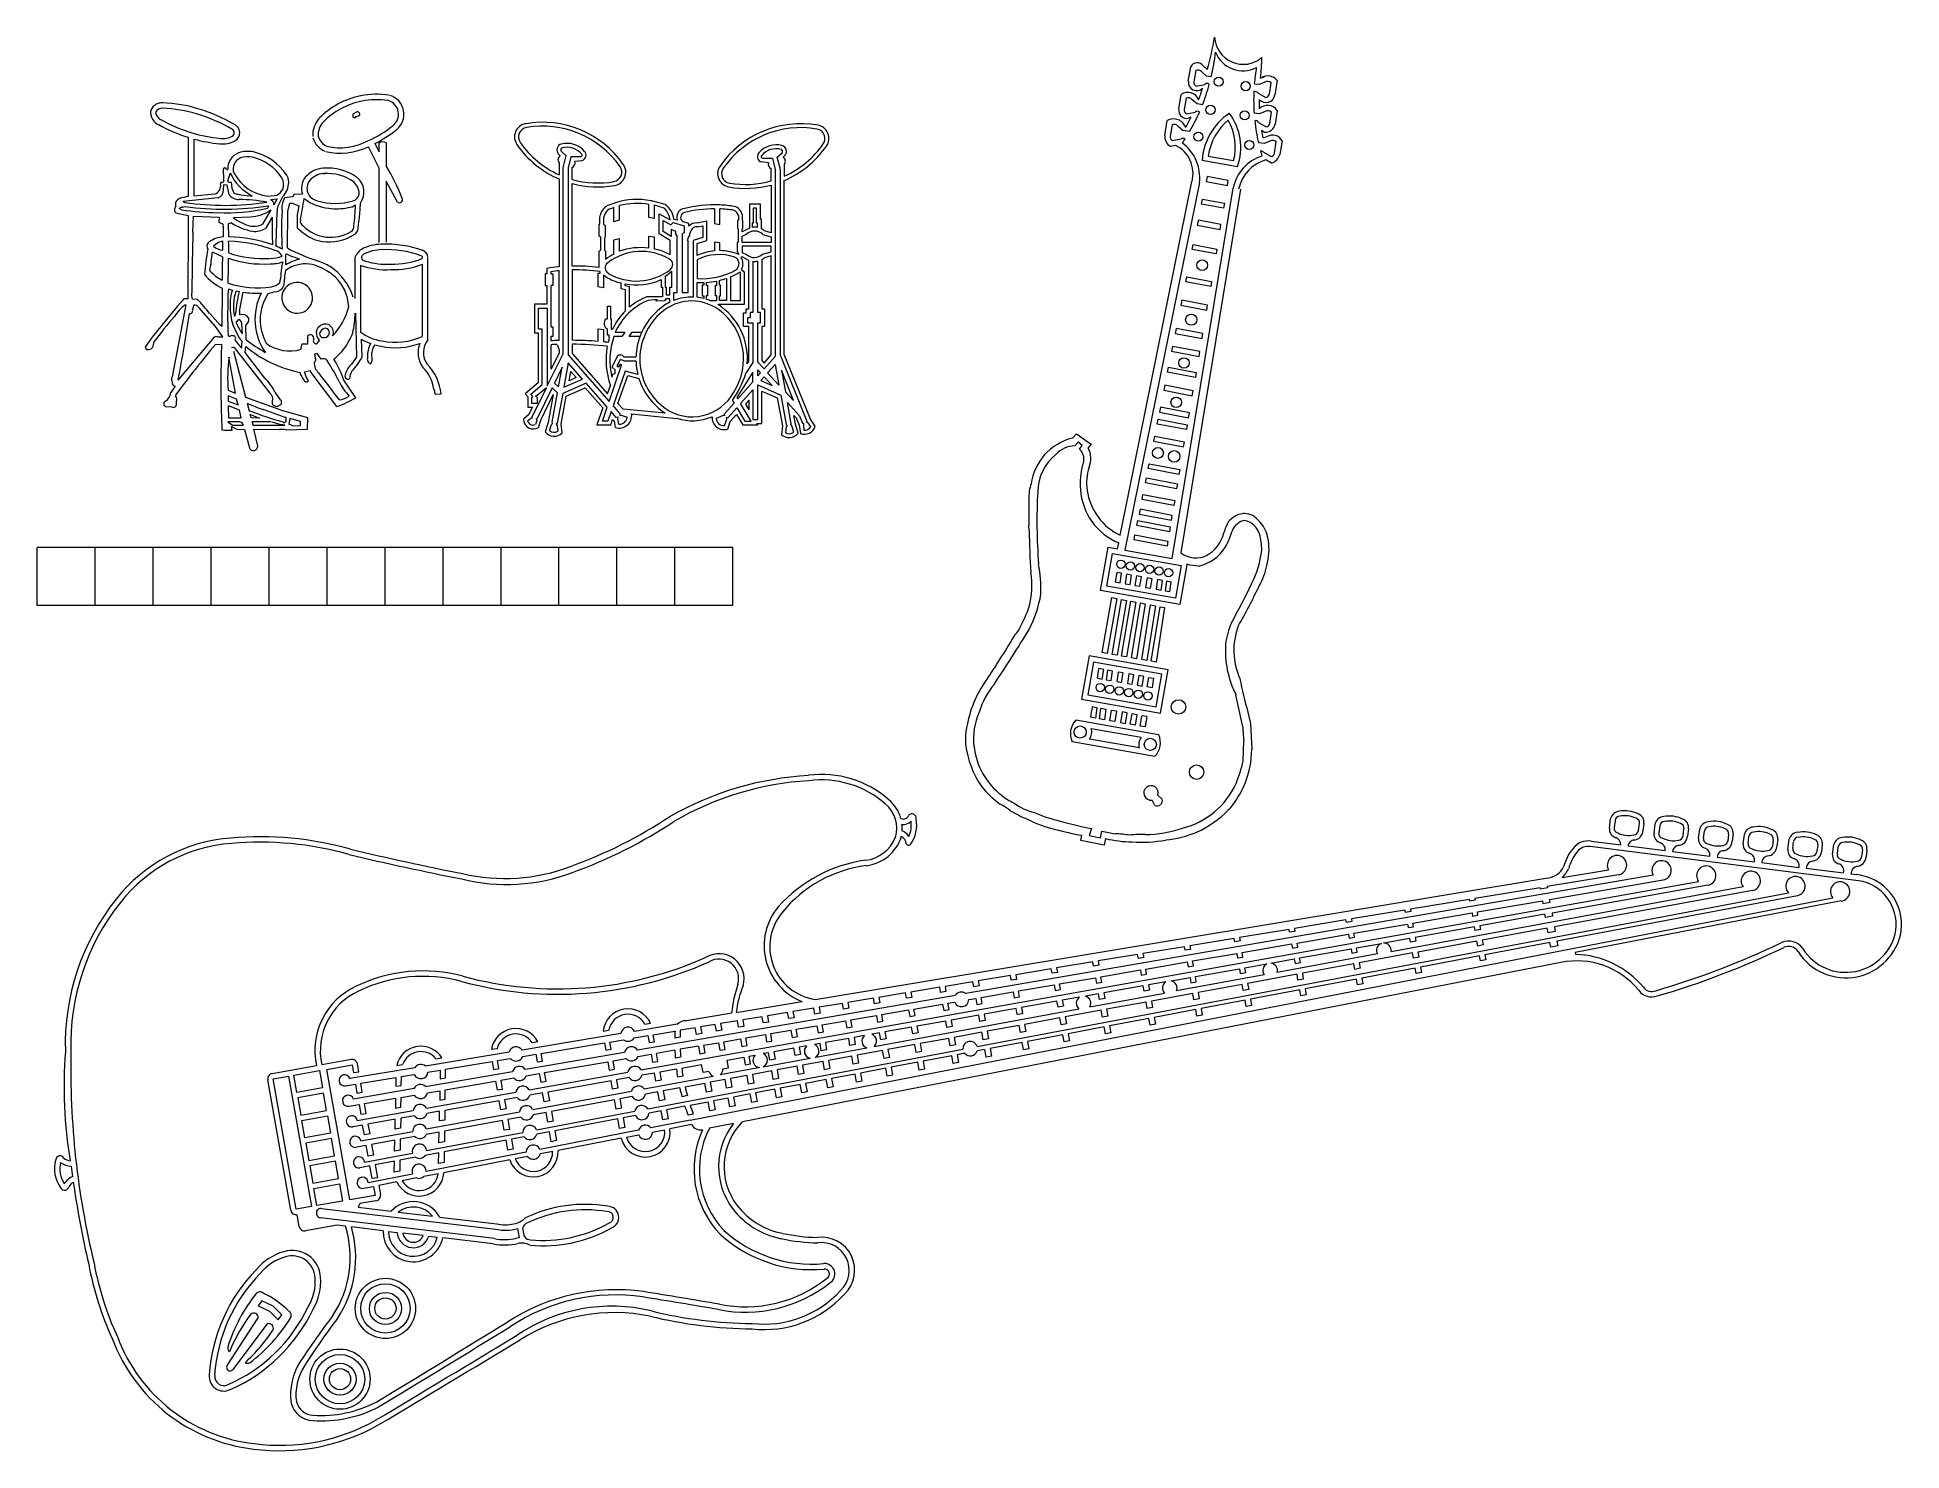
# Model space of a CAD drawing. Header units: inches. Extents: x 0 to 32.2, y 12.4 to 36.8.
import ezdxf

# ---------------------------------------------------------------- set-up
doc = ezdxf.new("R2010")
doc.units = ezdxf.units.IN
doc.header["$MEASUREMENT"] = 0

msp = doc.modelspace()

# ---------------------------------------------------------------- linework, layer by layer
at = {"color": 7, "linetype": 'Continuous', "lineweight": 5}
for p, q in [((19.857, 36.051), (19.899, 36.299)), ((19.984, 36.233), (19.951, 36.039)), ((20.172, 36.138), (20.091, 36.209)), ((20.114, 36.312), (20.184, 36.252)), ((20.252, 36.121), (20.172, 36.138)), ((21.177, 36.032), (21.077, 35.991)), ((21.1, 36.102), (21.175, 36.132)), ((21.387, 36.062), (21.349, 35.813)), ((19.692, 35.572), (19.734, 35.819)), ((19.818, 35.753), (19.785, 35.559)), ((20.007, 35.659), (19.925, 35.729)), ((19.99, 35.964), (20.14, 35.993)), ((21.077, 35.991), (20.996, 36)), ((21.062, 35.843), (21.195, 35.768)), ((21.256, 35.827), (21.286, 36.021)), ((5.504, 35.514), (5.445, 35.479)), ((5.445, 35.479), (5.446, 35.456)), ((5.494, 35.437), (5.52, 35.441)), ((5.52, 35.441), (5.563, 35.463)), ((19.824, 35.484), (19.974, 35.514)), ((20.101, 35.639), (20.007, 35.659)), ((21.082, 35.484), (20.992, 35.494)), ((21.182, 35.524), (21.082, 35.484)), ((21.261, 35.319), (21.291, 35.514)), ((21.391, 35.545), (21.353, 35.303)), ((2.605, 35.08), (2.605, 34.058)), ((19.449, 35.11), (19.493, 35.371)), ((19.576, 35.294), (19.542, 35.1)), ((19.764, 35.199), (19.683, 35.269)), ((19.879, 35.178), (19.764, 35.199)), ((21.067, 35.336), (21.2, 35.26)), ((21.167, 35.171), (21.12, 35.197)), ((21.144, 35.069), (21.217, 35.092)), ((2.707, 34.063), (2.707, 35.049)), ((5.895, 34.548), (5.713, 34.918)), ((5.825, 34.973), (5.895, 34.831)), ((5.895, 34.831), (5.895, 34.977)), ((6.02, 34.985), (6.02, 34.587)), ((8.988, 34.797), (9.02, 34.762)), ((9.124, 34.763), (9.04, 34.84)), ((9.07, 34.551), (9.124, 34.763)), ((9.206, 34.746), (9.16, 34.551)), ((9.379, 34.746), (9.206, 34.746)), ((12.765, 34.738), (12.849, 34.814)), ((12.819, 34.525), (12.765, 34.738)), ((12.901, 34.771), (12.868, 34.736)), ((19.642, 34.941), (19.546, 34.922)), ((19.582, 35.024), (19.732, 35.054)), ((20.198, 34.757), (20.638, 34.679)), ((21.166, 34.971), (21.066, 34.985)), ((21.151, 34.823), (21.284, 34.747)), ((21.266, 35.011), (21.166, 34.971)), ((21.345, 34.806), (21.375, 35.001)), ((21.473, 35.018), (21.437, 34.785)), ((3.207, 34.53), (3.213, 34.354)), ((3.326, 34.464), (3.281, 34.321)), ((4.938, 34.454), (4.968, 34.455)), ((5.895, 33.265), (5.895, 34.548)), ((9.002, 34.64), (9.002, 34.435)), ((9.07, 31.345), (9.07, 34.551)), ((9.16, 34.551), (9.16, 31.326)), ((9.227, 34.353), (9.227, 34.559)), ((9.276, 34.667), (9.399, 34.681)), ((12.613, 34.641), (12.49, 34.656)), ((12.509, 34.721), (12.682, 34.72)), ((12.661, 34.328), (12.661, 34.534)), ((12.682, 34.72), (12.729, 34.525)), ((12.729, 34.525), (12.729, 31.3)), ((12.819, 31.318), (12.819, 34.525)), ((12.887, 34.614), (12.887, 34.409)), ((20.704, 34.572), (20.094, 34.68)), ((21.294, 34.633), (21.193, 34.69)), ((3.059, 34.098), (2.707, 34.063)), ((3.175, 34.309), (3.163, 34.278)), ((3.213, 34.26), (3.209, 34.177)), ((3.277, 34.252), (3.213, 34.26)), ((3.309, 34.09), (3.277, 34.252)), ((3.345, 34.305), (3.359, 34.202)), ((3.359, 34.202), (3.391, 34.123)), ((4.423, 34.094), (4.408, 34.055)), ((4.574, 34.099), (4.423, 34.094)), ((6.215, 33.962), (6.02, 34.324)), ((6.02, 34.324), (6.02, 33.272)), ((9.002, 34.361), (9.002, 32.847)), ((9.227, 32.859), (9.227, 34.283)), ((12.661, 34.257), (12.661, 33.432)), ((12.887, 31.331), (12.887, 34.336)), ((20.049, 34.298), (18.764, 27.957)), ((18.832, 28.946), (19.92, 34.319)), ((19.581, 27.813), (20.631, 34.203)), ((20.759, 34.183), (19.729, 27.908)), ((20.184, 34.404), (20.167, 34.319)), ((20.167, 34.319), (20.53, 34.25)), ((20.544, 34.336), (20.184, 34.404)), ((20.53, 34.25), (20.544, 34.336)), ((2.488, 33.831), (2.45, 33.853)), ((3.121, 34.037), (2.51, 33.972)), ((2.51, 33.972), (2.547, 33.957)), ((2.513, 33.876), (2.549, 33.887)), ((3.67, 34.073), (3.707, 34.067)), ((4.029, 33.826), (3.887, 33.58)), ((3.977, 34.067), (4.137, 34.082)), ((4.029, 34.002), (4.046, 34.009)), ((4.046, 34.009), (4.141, 34.021)), ((4.141, 34.021), (4.081, 33.917)), ((4.119, 33.238), (4.136, 33.802)), ((4.15, 33.886), (4.238, 34.056)), ((4.395, 34.051), (4.265, 34.033)), ((4.319, 33.166), (4.323, 33.802)), ((4.323, 33.802), (4.358, 33.943)), ((4.358, 33.943), (4.395, 33.945)), ((4.408, 34.055), (4.395, 34.051)), ((4.395, 33.945), (4.51, 33.899)), ((4.51, 33.899), (4.482, 33.741)), ((9.948, 33.623), (9.948, 33.867)), ((10.041, 33.902), (10.041, 33.648)), ((10.552, 33.694), (10.552, 33.923)), ((10.62, 33.979), (10.585, 33.986)), ((10.831, 33.922), (10.62, 33.979)), ((10.641, 33.909), (10.641, 33.678)), ((11.683, 33.847), (11.683, 33.591)), ((11.772, 33.574), (11.772, 33.845)), ((12.474, 33.926), (12.284, 33.926)), ((12.284, 33.926), (12.284, 33.515)), ((12.406, 33.858), (12.352, 33.858)), ((12.352, 33.858), (12.352, 33.597)), ((12.406, 33.597), (12.406, 33.858)), ((12.474, 33.665), (12.474, 33.926)), ((20.087, 33.929), (20.104, 34.014)), ((20.465, 33.857), (20.087, 33.929)), ((20.104, 34.014), (20.479, 33.943)), ((20.479, 33.943), (20.465, 33.857)), ((2.604, 33.568), (2.598, 32.294)), ((2.605, 33.732), (2.604, 33.568)), ((2.685, 33.441), (2.692, 33.722)), ((2.692, 33.722), (3.136, 33.704)), ((3.136, 33.704), (3.132, 33.617)), ((3.132, 33.617), (3.18, 33.592)), ((3.208, 33.543), (3.205, 33.363)), ((3.35, 33.605), (3.293, 33.589)), ((3.293, 33.589), (3.301, 33.363)), ((3.386, 33.699), (3.676, 33.709)), ((3.404, 33.676), (3.386, 33.699)), ((4.053, 33.702), (3.936, 33.507)), ((4.482, 33.741), (4.482, 33.52)), ((9.701, 33.586), (9.685, 33.572)), ((9.685, 33.572), (9.685, 33.383)), ((9.701, 33.696), (9.701, 33.586)), ((9.769, 33.69), (9.769, 33.584)), ((9.769, 33.584), (9.797, 33.556)), ((9.797, 33.556), (9.797, 33.36)), ((10.041, 33.648), (9.948, 33.623)), ((10.641, 33.678), (10.552, 33.694)), ((10.728, 33.417), (10.728, 33.758)), ((10.728, 33.758), (10.917, 33.654)), ((10.795, 33.455), (10.795, 33.644)), ((10.795, 33.644), (10.93, 33.57)), ((10.934, 33.368), (10.795, 33.455)), ((10.93, 33.57), (10.97, 33.61)), ((11.016, 33.457), (10.934, 33.492)), ((10.934, 33.492), (10.934, 33.368)), ((10.97, 33.61), (11.16, 33.55)), ((11.038, 33.652), (10.984, 33.664)), ((11.016, 33.406), (11.016, 33.457)), ((11.242, 33.594), (11.129, 33.63)), ((11.16, 33.55), (11.16, 33.431)), ((11.242, 33.546), (11.242, 33.594)), ((11.252, 33.386), (11.276, 33.468)), ((11.55, 33.634), (11.381, 33.601)), ((11.394, 33.535), (11.482, 33.552)), ((11.482, 33.552), (11.482, 33.349)), ((11.55, 33.299), (11.55, 33.634)), ((11.683, 33.591), (11.772, 33.574)), ((12.097, 33.649), (12.079, 33.643)), ((12.079, 33.643), (12.079, 33.509)), ((12.079, 33.509), (12.091, 33.5)), ((12.091, 33.5), (12.091, 33.268)), ((12.099, 33.723), (12.097, 33.649)), ((12.284, 33.515), (12.159, 33.449)), ((12.159, 33.496), (12.17, 33.508)), ((12.159, 33.449), (12.159, 33.496)), ((12.164, 33.65), (12.164, 33.738)), ((12.17, 33.637), (12.164, 33.65)), ((12.17, 33.508), (12.17, 33.637)), ((12.352, 33.597), (12.335, 33.597)), ((12.335, 33.597), (12.335, 33.526)), ((12.425, 33.597), (12.406, 33.597)), ((12.425, 33.523), (12.425, 33.597)), ((12.492, 33.665), (12.474, 33.665)), ((12.492, 33.501), (12.492, 33.665)), ((12.661, 33.432), (12.547, 33.466)), ((20.03, 33.651), (20.012, 33.566)), ((20.012, 33.566), (20.405, 33.491)), ((20.419, 33.577), (20.03, 33.651)), ((20.405, 33.491), (20.419, 33.577)), ((3.2, 33.131), (3.202, 33.286)), ((4.116, 33.206), (4.119, 33.238)), ((5.34, 33.334), (5.487, 33.416)), ((9.685, 33.383), (9.715, 33.363)), ((9.715, 33.363), (9.715, 33.128)), ((9.797, 33.36), (9.783, 33.341)), ((9.783, 33.341), (9.783, 33.132)), ((9.783, 33.132), (9.805, 33.118)), ((9.948, 33.31), (10.041, 33.333)), ((9.948, 33.063), (9.948, 33.31)), ((10.041, 33.333), (10.041, 33.113)), ((10.552, 33.165), (10.552, 33.374)), ((10.552, 33.374), (10.641, 33.363)), ((10.641, 33.363), (10.641, 33.155)), ((10.917, 33.298), (10.728, 33.417)), ((10.917, 33.051), (10.917, 33.298)), ((11.036, 33.379), (11.016, 33.406)), ((11.037, 33.286), (11.036, 33.379)), ((11.037, 32.404), (11.037, 33.286)), ((11.16, 33.431), (11.127, 33.416)), ((11.127, 33.416), (11.127, 33.286)), ((11.127, 33.286), (11.127, 32.404)), ((11.226, 32.404), (11.226, 33.277)), ((11.482, 33.349), (11.316, 33.298)), ((11.316, 33.298), (11.316, 32.324)), ((11.384, 33.248), (11.55, 33.299)), ((11.384, 33.043), (11.384, 33.248)), ((11.772, 33.259), (11.683, 33.271)), ((11.683, 33.271), (11.683, 33.121)), ((11.772, 33.124), (11.772, 33.259)), ((12.091, 33.268), (12.073, 33.259)), ((12.073, 33.259), (12.073, 33.109)), ((12.159, 33.375), (12.234, 33.411)), ((12.159, 33.263), (12.159, 33.375)), ((12.66, 33.263), (12.159, 33.263)), ((12.66, 33.204), (12.159, 33.204)), ((12.159, 33.204), (12.159, 33.092)), ((12.513, 33.405), (12.66, 33.362)), ((12.66, 33.362), (12.66, 33.263)), ((12.66, 33.105), (12.66, 33.204)), ((19.926, 33.144), (19.943, 33.229)), ((20.335, 33.067), (19.926, 33.144)), ((19.943, 33.229), (20.349, 33.152)), ((20.349, 33.152), (20.335, 33.067)), ((3.197, 33.016), (3.02, 33.096)), ((4.237, 32.932), (4.228, 32.908)), ((4.289, 33.064), (4.299, 33.071)), ((4.289, 32.877), (4.289, 33.064)), ((4.441, 33.009), (4.525, 32.979)), ((5.479, 33.005), (5.479, 32.297)), ((5.573, 32.874), (5.573, 31.722)), ((6.647, 31.646), (6.647, 32.89)), ((6.74, 31.584), (6.74, 32.995)), ((8.793, 32.817), (8.793, 32.724)), ((9.002, 32.847), (8.99, 32.844)), ((9.715, 33.128), (9.689, 33.115)), ((9.689, 33.115), (9.689, 32.832)), ((9.805, 33.118), (9.805, 32.974)), ((11.384, 32.968), (11.384, 32.641)), ((12.073, 33.109), (12.105, 33.058)), ((12.16, 33.019), (12.14, 33.007)), ((12.159, 33.092), (12.234, 33.056)), ((12.274, 32.956), (12.16, 33.019)), ((12.274, 32.123), (12.274, 32.956)), ((12.342, 32.94), (12.342, 32.055)), ((12.432, 32.055), (12.432, 32.945)), ((12.5, 32.97), (12.5, 32.123)), ((12.513, 33.062), (12.66, 33.105)), ((12.661, 33.035), (12.547, 33.001)), ((12.661, 31.326), (12.661, 33.035)), ((8.793, 32.724), (8.76, 32.724)), ((8.76, 32.724), (8.76, 32.52)), ((8.76, 32.52), (8.791, 32.52)), ((8.791, 32.52), (8.791, 32.2)), ((8.894, 32.52), (8.859, 32.52)), ((8.859, 32.52), (8.859, 31.812)), ((8.861, 32.759), (8.861, 32.724)), ((8.861, 32.724), (8.894, 32.724)), ((8.894, 32.724), (8.894, 32.52)), ((9.002, 31.575), (9.002, 32.777)), ((9.227, 32.791), (9.227, 31.577)), ((9.674, 32.498), (9.674, 32.738)), ((9.674, 32.738), (9.708, 32.738)), ((9.77, 32.483), (9.674, 32.498)), ((9.708, 32.738), (9.708, 32.761)), ((9.77, 32.704), (9.77, 32.483)), ((10.073, 32.465), (10.073, 32.568)), ((10.141, 32.519), (10.141, 32.552)), ((10.215, 32.501), (10.141, 32.519)), ((10.215, 32.149), (10.215, 32.501)), ((10.761, 32.624), (10.761, 32.495)), ((10.761, 32.495), (10.783, 32.495)), ((10.783, 32.495), (10.783, 32.328)), ((10.829, 32.683), (10.829, 32.495)), ((10.829, 32.495), (10.851, 32.495)), ((10.851, 32.495), (10.851, 32.359)), ((10.913, 32.36), (10.913, 32.495)), ((10.913, 32.495), (10.947, 32.495)), ((10.947, 32.495), (10.947, 32.768)), ((11.384, 32.319), (11.384, 32.574)), ((11.497, 32.526), (11.472, 32.526)), ((11.472, 32.526), (11.472, 32.347)), ((11.497, 32.573), (11.497, 32.526)), ((11.541, 32.575), (11.541, 32.526)), ((11.541, 32.526), (11.562, 32.526)), ((11.562, 32.526), (11.562, 32.347)), ((11.698, 32.347), (11.698, 32.526)), ((11.698, 32.526), (11.723, 32.526)), ((11.723, 32.526), (11.723, 32.6)), ((11.767, 32.526), (11.767, 32.61)), ((11.788, 32.526), (11.767, 32.526)), ((11.788, 32.347), (11.788, 32.526)), ((11.889, 32.645), (11.889, 32.264)), ((11.957, 32.672), (11.957, 32.264)), ((12.129, 32.264), (12.129, 32.759)), ((12.15, 32.801), (12.197, 32.759)), ((12.197, 32.759), (12.197, 32.197)), ((19.812, 32.588), (19.829, 32.673)), ((20.243, 32.506), (19.812, 32.588)), ((19.829, 32.673), (20.257, 32.592)), ((20.257, 32.592), (20.243, 32.506)), ((2.419, 32.168), (2.15, 31.838)), ((2.565, 32.19), (2.328, 30.947)), ((2.512, 32.271), (2.419, 32.168)), ((2.528, 32.292), (2.512, 32.271)), ((2.598, 32.294), (2.528, 32.292)), ((2.545, 32.189), (2.565, 32.19)), ((2.765, 32.28), (2.675, 32.287)), ((2.699, 32.184), (2.678, 32.107)), ((3.189, 32.478), (3.182, 31.818)), ((3.297, 32.463), (3.294, 32.432)), ((3.49, 32.079), (3.552, 32.407)), ((5.375, 32.154), (5.349, 32.307)), ((8.791, 32.2), (8.579, 32.2)), ((8.579, 32.2), (8.579, 31.704)), ((9.835, 31.95), (9.835, 32.168)), ((9.835, 32.168), (9.888, 32.168)), ((9.888, 32.168), (9.888, 31.949)), ((10.147, 32.448), (10.073, 32.465)), ((10.147, 32.084), (10.147, 32.448)), ((10.783, 32.328), (10.515, 32.328)), ((10.691, 32.279), (10.54, 32.265)), ((10.671, 32.254), (10.691, 32.279)), ((10.818, 32.258), (10.671, 32.254)), ((10.846, 32.291), (10.818, 32.258)), ((10.913, 32.292), (10.846, 32.291)), ((10.851, 32.359), (10.913, 32.36)), ((10.914, 32.237), (10.913, 32.292)), ((10.98, 32.404), (11.037, 32.404)), ((10.98, 32.266), (10.98, 32.404)), ((11.127, 32.404), (11.226, 32.404)), ((11.472, 32.347), (11.497, 32.347)), ((11.497, 32.347), (11.497, 32.299)), ((11.562, 32.347), (11.541, 32.347)), ((11.541, 32.347), (11.541, 32.286)), ((11.604, 32.264), (11.723, 32.264)), ((11.723, 32.347), (11.698, 32.347)), ((11.723, 32.264), (11.723, 32.347)), ((12.197, 32.197), (11.739, 32.197)), ((11.767, 32.264), (11.767, 32.347)), ((11.767, 32.347), (11.788, 32.347)), ((11.889, 32.264), (11.767, 32.264)), ((11.957, 32.264), (12.129, 32.264)), ((19.747, 32.269), (19.729, 32.184)), ((19.729, 32.184), (20.176, 32.1)), ((20.19, 32.185), (19.747, 32.269)), ((20.176, 32.1), (20.19, 32.185)), ((3.072, 31.814), (2.787, 32.141)), ((3.154, 31.837), (2.974, 32.04)), ((3.418, 32.039), (3.403, 31.989)), ((3.433, 31.88), (3.478, 31.941)), ((3.478, 31.941), (3.516, 31.893)), ((3.516, 31.893), (3.524, 31.866)), ((3.524, 31.866), (3.537, 31.687)), ((5.491, 32.045), (5.505, 31.285)), ((8.647, 31.771), (8.647, 32.132)), ((8.647, 32.132), (8.797, 32.132)), ((8.797, 32.132), (8.797, 30.789)), ((9.807, 31.95), (9.835, 31.95)), ((9.888, 31.949), (9.902, 31.949)), ((9.902, 31.949), (9.902, 31.767)), ((12.182, 31.813), (12.182, 32.049)), ((12.182, 32.049), (12.227, 32.049)), ((12.227, 32.049), (12.227, 32.123)), ((12.227, 32.123), (12.274, 32.123)), ((12.301, 31.965), (12.252, 31.965)), ((12.252, 31.965), (12.252, 31.88)), ((12.252, 31.88), (12.342, 31.88)), ((12.342, 32.055), (12.301, 32.055)), ((12.301, 32.055), (12.301, 31.965)), ((12.342, 31.88), (12.342, 31.193)), ((12.477, 32.055), (12.432, 32.055)), ((12.432, 31.201), (12.432, 31.88)), ((12.432, 31.88), (12.477, 31.88)), ((12.477, 31.88), (12.477, 32.055)), ((12.5, 32.123), (12.544, 32.123)), ((12.544, 32.123), (12.544, 31.813)), ((2.43, 30.887), (3.02, 31.592)), ((3.199, 31.638), (3.072, 31.814)), ((3.11, 31.638), (3.199, 31.638)), ((3.182, 31.818), (3.154, 31.837)), ((3.351, 31.667), (3.384, 31.655)), ((3.41, 31.582), (3.525, 31.439)), ((3.525, 31.439), (3.535, 31.553)), ((3.603, 31.586), (3.595, 31.835)), ((4.666, 31.536), (4.668, 31.656)), ((4.666, 31.519), (4.666, 31.536)), ((4.823, 31.518), (4.868, 31.576)), ((5.603, 31.291), (5.591, 31.599)), ((8.579, 31.704), (8.639, 31.704)), ((8.639, 31.704), (8.639, 30.844)), ((8.707, 31.771), (8.647, 31.771)), ((8.707, 30.813), (8.707, 31.771)), ((8.859, 31.812), (8.891, 31.812)), ((8.891, 31.644), (8.859, 31.644)), ((8.859, 31.644), (8.859, 31.569)), ((8.891, 31.812), (8.891, 31.644)), ((9.674, 31.558), (9.674, 31.774)), ((9.674, 31.774), (9.77, 31.761)), ((9.77, 31.761), (9.77, 31.55)), ((9.835, 31.663), (9.835, 31.769)), ((9.868, 31.663), (9.835, 31.663)), ((9.868, 31.618), (9.868, 31.663)), ((9.902, 31.767), (9.922, 31.767)), ((10.083, 31.644), (9.947, 31.644)), ((9.972, 31.715), (10.138, 31.715)), ((10.138, 31.715), (10.083, 31.644)), ((10.209, 31.644), (10.264, 31.715)), ((10.397, 31.644), (10.209, 31.644)), ((10.264, 31.715), (10.426, 31.715)), ((12.274, 31.813), (12.182, 31.813)), ((12.274, 31.212), (12.274, 31.813)), ((12.544, 31.813), (12.5, 31.813)), ((12.5, 31.813), (12.5, 31.227)), ((19.647, 31.781), (19.629, 31.696)), ((19.629, 31.696), (20.095, 31.607)), ((20.109, 31.693), (19.647, 31.781)), ((20.095, 31.607), (20.109, 31.693)), ((1.863, 31.461), (1.882, 31.419)), ((1.882, 31.419), (1.922, 31.42)), ((1.922, 31.42), (1.965, 31.428)), ((1.965, 31.428), (1.99, 31.452)), ((3.073, 31.505), (3.176, 31.509)), ((3.176, 31.509), (3.173, 31.307)), ((3.418, 30.663), (3.307, 31.288)), ((3.598, 30.59), (3.393, 31.383)), ((3.397, 31.452), (4.013, 30.663)), ((3.585, 31.365), (3.597, 31.472)), ((3.923, 30.926), (3.585, 31.365)), ((4.55, 31.422), (4.552, 31.442)), ((4.552, 31.442), (4.57, 31.516)), ((4.57, 31.516), (4.666, 31.519)), ((4.826, 31.348), (4.783, 31.337)), ((4.783, 31.337), (4.795, 31.277)), ((4.899, 31.251), (4.826, 31.348)), ((5.116, 31.251), (5.139, 31.269)), ((5.139, 31.269), (5.245, 31.373)), ((5.505, 31.285), (5.419, 31.165)), ((5.753, 31.17), (5.768, 31.201)), ((5.768, 31.201), (5.779, 31.231)), ((5.779, 31.231), (5.774, 31.368)), ((8.797, 30.789), (9.07, 31.345)), ((8.865, 31.081), (8.865, 31.501)), ((9.002, 31.361), (8.865, 31.081)), ((8.966, 31.506), (9.002, 31.412)), ((9.002, 31.412), (9.002, 31.361)), ((9.16, 31.326), (9.865, 30.522)), ((9.227, 31.51), (9.227, 31.351)), ((9.227, 31.351), (9.839, 30.655)), ((9.916, 31.113), (10.021, 31.324)), ((10.001, 31.132), (10.061, 31.252)), ((10.021, 31.324), (10.063, 31.324)), ((10.061, 31.252), (10.123, 31.225)), ((10.119, 31.293), (10.328, 31.293)), ((10.123, 31.225), (10.327, 31.225)), ((12.249, 31.173), (12.274, 31.212)), ((12.538, 31.083), (12.432, 31.201)), ((12.5, 31.227), (12.538, 31.185)), ((12.538, 31.185), (12.661, 31.326)), ((12.729, 31.3), (12.538, 31.083)), ((13.278, 30.186), (12.819, 31.318)), ((13.338, 30.219), (12.887, 31.331)), ((19.584, 31.473), (19.567, 31.388)), ((19.567, 31.388), (20.043, 31.298)), ((20.058, 31.383), (19.584, 31.473)), ((20.043, 31.298), (20.058, 31.383)), ((4.61, 31.034), (4.706, 31.057)), ((4.636, 30.948), (4.61, 31.034)), ((4.676, 30.876), (4.636, 30.948)), ((4.706, 31.057), (4.717, 31.021)), ((4.717, 31.021), (5.164, 30.433)), ((5.498, 30.587), (5.289, 30.887)), ((9.056, 31.113), (8.922, 30.84)), ((8.993, 30.773), (9.056, 31.113)), ((9.161, 31.188), (9.084, 30.766)), ((9.084, 30.766), (9.407, 30.908)), ((9.407, 30.908), (9.161, 31.188)), ((9.173, 30.879), (9.203, 31.038)), ((9.295, 30.933), (9.173, 30.879)), ((9.203, 31.038), (9.295, 30.933)), ((9.865, 30.522), (10.08, 31.146)), ((9.915, 30.943), (9.931, 30.992)), ((9.972, 31.068), (9.916, 31.113)), ((9.931, 30.992), (9.967, 31.002)), ((10.139, 31.042), (9.934, 30.444)), ((9.967, 31.002), (9.972, 31.068)), ((10.023, 31.115), (10.001, 31.132)), ((10.016, 30.486), (10.185, 30.968)), ((10.054, 31.163), (10.023, 31.115)), ((10.08, 31.146), (10.054, 31.163)), ((10.358, 30.987), (10.139, 31.042)), ((10.185, 30.968), (10.38, 30.917)), ((12.342, 31.025), (12.068, 30.592)), ((12.342, 31.193), (12.225, 31.008)), ((12.342, 30.859), (12.342, 31.025)), ((12.432, 31.067), (12.479, 31.015)), ((12.432, 30.962), (12.432, 31.067)), ((12.479, 31.015), (12.432, 30.962)), ((12.432, 30.962), (12.432, 30.962)), ((12.54, 30.948), (12.482, 30.882)), ((12.482, 30.882), (12.676, 30.797)), ((12.676, 30.797), (12.54, 30.948)), ((12.599, 31.016), (12.727, 31.162)), ((12.794, 30.801), (12.599, 31.016)), ((12.727, 31.162), (12.794, 30.801)), ((12.837, 31.064), (12.907, 30.689)), ((13.046, 30.537), (12.837, 31.064)), ((19.496, 31.03), (19.513, 31.115)), ((19.981, 30.938), (19.496, 31.03)), ((19.513, 31.115), (19.995, 31.024)), ((19.995, 31.024), (19.981, 30.938)), ((2.371, 30.782), (2.304, 30.676)), ((2.37, 30.792), (2.371, 30.782)), ((2.39, 30.606), (2.396, 30.646)), ((3.291, 30.715), (3.418, 30.663)), ((3.434, 30.563), (3.292, 30.617)), ((3.292, 30.617), (3.293, 30.527)), ((3.468, 30.464), (3.434, 30.563)), ((4.253, 30.353), (3.598, 30.59)), ((4.214, 30.533), (4.183, 30.558)), ((6.839, 30.731), (6.85, 30.705)), ((6.85, 30.705), (6.854, 30.682)), ((6.854, 30.682), (6.865, 30.649)), ((6.865, 30.649), (6.967, 30.652)), ((8.639, 30.844), (8.419, 30.656)), ((8.419, 30.656), (8.461, 30.604)), ((8.461, 30.604), (8.461, 30.421)), ((8.513, 30.647), (8.707, 30.813)), ((8.546, 30.607), (8.513, 30.647)), ((8.529, 30.585), (8.546, 30.607)), ((8.529, 30.488), (8.529, 30.585)), ((8.537, 30.259), (8.782, 30.759)), ((8.623, 30.623), (8.597, 30.617)), ((8.597, 30.617), (8.624, 30.588)), ((8.881, 30.755), (8.618, 30.219)), ((8.782, 30.759), (8.623, 30.623)), ((8.624, 30.588), (8.624, 30.488)), ((8.684, 30.201), (8.9, 30.641)), ((8.9, 30.641), (8.811, 30.156)), ((8.974, 30.668), (8.881, 30.755)), ((8.881, 30.164), (8.974, 30.668)), ((8.922, 30.84), (8.993, 30.773)), ((9.064, 30.659), (8.97, 30.147)), ((9.035, 30.127), (9.124, 30.611)), ((9.469, 30.837), (9.064, 30.659)), ((9.124, 30.611), (9.451, 30.755)), ((9.451, 30.755), (9.755, 30.409)), ((9.832, 30.424), (9.469, 30.837)), ((9.839, 30.655), (9.889, 30.797)), ((12.068, 30.592), (12.084, 30.565)), ((12.084, 30.565), (12.342, 30.859)), ((12.132, 30.484), (12.342, 30.723)), ((12.342, 30.723), (12.342, 30.21)), ((12.432, 30.21), (12.432, 30.806)), ((12.432, 30.806), (12.825, 30.633)), ((12.5, 30.143), (12.5, 30.702)), ((12.5, 30.702), (12.765, 30.586)), ((12.765, 30.586), (12.854, 30.102)), ((12.825, 30.633), (12.919, 30.122)), ((12.907, 30.689), (13.046, 30.537)), ((19.45, 30.8), (19.434, 30.715)), ((19.434, 30.715), (19.926, 30.621)), ((19.941, 30.707), (19.45, 30.8)), ((19.926, 30.621), (19.941, 30.707)), ((2.209, 30.436), (2.32, 30.427)), ((2.399, 30.456), (2.403, 30.526)), ((3.293, 30.527), (3.468, 30.464)), ((3.295, 30.446), (3.297, 30.238)), ((3.296, 30.238), (3.518, 30.238)), ((3.486, 30.371), (3.298, 30.444)), ((3.518, 30.238), (3.486, 30.371)), ((3.618, 30.492), (3.653, 30.36)), ((3.653, 30.36), (3.673, 30.357)), ((3.687, 30.238), (3.675, 30.297)), ((3.675, 30.297), (3.679, 30.294)), ((3.679, 30.294), (3.834, 30.236)), ((3.834, 30.236), (3.687, 30.238)), ((4.277, 30.245), (3.899, 30.382)), ((4.11, 30.443), (4.141, 30.434)), ((4.141, 30.434), (4.164, 30.448)), ((4.164, 30.448), (4.213, 30.473)), ((4.213, 30.473), (4.214, 30.533)), ((4.666, 30.24), (4.258, 30.353)), ((4.291, 30.245), (4.277, 30.245)), ((4.293, 30.185), (4.291, 30.245)), ((4.662, 30.043), (4.666, 30.24)), ((8.476, 30.289), (8.386, 30.215)), ((8.458, 30.186), (8.517, 30.235)), ((8.461, 30.421), (8.541, 30.421)), ((8.541, 30.421), (8.476, 30.289)), ((8.517, 30.235), (8.541, 30.239)), ((8.624, 30.488), (8.529, 30.488)), ((8.541, 30.239), (8.537, 30.259)), ((9.755, 30.409), (9.655, 30.116)), ((9.75, 30.184), (9.832, 30.424)), ((9.9, 30.346), (9.845, 30.184)), ((9.988, 30.245), (9.9, 30.346)), ((9.934, 30.444), (10.051, 30.311)), ((10.022, 30.251), (9.988, 30.245)), ((10.015, 30.218), (10.022, 30.251)), ((10.11, 30.388), (10.016, 30.486)), ((10.051, 30.311), (10.052, 30.28)), ((10.052, 30.28), (10.074, 30.288)), ((10.074, 30.288), (10.179, 30.251)), ((10.832, 30.322), (10.11, 30.388)), ((10.252, 30.309), (11.032, 30.23)), ((11.832, 30.282), (11.71, 30.225)), ((11.86, 30.278), (11.832, 30.282)), ((12.022, 30.494), (11.852, 30.301)), ((11.852, 30.301), (11.86, 30.278)), ((11.895, 30.219), (11.895, 30.248)), ((11.895, 30.248), (11.921, 30.243)), ((11.921, 30.243), (12.07, 30.413)), ((11.952, 30.177), (12.06, 30.299)), ((11.995, 30.539), (12.022, 30.494)), ((12.06, 30.299), (12.169, 30.116)), ((12.07, 30.413), (12.208, 30.184)), ((12.313, 30.184), (12.132, 30.484)), ((12.274, 30.543), (12.216, 30.477)), ((12.216, 30.477), (12.274, 30.38)), ((12.274, 30.543), (12.274, 30.38)), ((13.008, 30.138), (12.94, 30.505)), ((12.94, 30.505), (13.149, 30.273)), ((13.078, 30.131), (13.05, 30.282)), ((13.05, 30.282), (13.091, 30.237)), ((13.091, 30.237), (13.144, 30.111)), ((13.149, 30.273), (13.202, 30.149)), ((19.376, 30.422), (19.359, 30.337)), ((19.359, 30.337), (19.86, 30.242)), ((19.875, 30.327), (19.376, 30.422)), ((19.86, 30.242), (19.875, 30.327)), ((3.491, 30.172), (3.29, 30.172)), ((3.29, 30.172), (3.369, 30.113)), ((3.364, 30.028), (3.349, 30.092)), ((3.349, 30.092), (3.441, 30.044)), ((3.369, 30.113), (3.555, 30.115)), ((3.441, 30.044), (3.575, 30.038)), ((3.575, 30.038), (3.659, 29.723)), ((4.034, 30.172), (3.703, 30.172)), ((3.708, 30.172), (3.718, 30.111)), ((3.718, 30.111), (4.272, 30.111)), ((3.803, 29.754), (3.735, 30.041)), ((3.735, 30.041), (4.178, 30.038)), ((4.272, 30.111), (4.201, 30.125)), ((4.295, 30.03), (4.662, 30.043)), ((4.358, 30.228), (4.338, 30.13)), ((4.338, 30.13), (4.368, 30.125)), ((4.54, 30.177), (4.358, 30.228)), ((4.368, 30.125), (4.416, 30.101)), ((4.416, 30.101), (4.538, 30.106)), ((4.538, 30.106), (4.54, 30.177)), ((8.616, 30.191), (8.592, 30.122)), ((8.618, 30.219), (8.604, 30.223)), ((8.604, 30.223), (8.616, 30.191)), ((8.647, 30.075), (8.684, 30.201)), ((8.811, 30.156), (8.761, 30)), ((8.837, 30.018), (8.87, 30.126)), ((8.87, 30.126), (8.89, 30.142)), ((8.89, 30.142), (8.881, 30.164)), ((8.97, 30.147), (8.952, 30.133)), ((8.952, 30.133), (8.967, 30.108)), ((8.967, 30.108), (8.98, 30.009)), ((9.052, 29.98), (9.035, 30.127)), ((9.655, 30.116), (9.893, 30.116)), ((9.845, 30.184), (9.75, 30.184)), ((9.893, 30.116), (9.926, 30.213)), ((9.926, 30.213), (9.952, 30.184)), ((9.952, 30.184), (9.972, 30.073)), ((10.031, 30.129), (10.015, 30.218)), ((11.858, 30.104), (11.895, 30.219)), ((11.91, 30.045), (11.952, 30.177)), ((12.169, 30.116), (12.432, 30.116)), ((12.208, 30.184), (12.313, 30.184)), ((12.342, 30.21), (12.432, 30.21)), ((12.432, 30.116), (12.416, 30.143)), ((12.416, 30.143), (12.5, 30.143)), ((12.854, 30.102), (12.836, 29.954)), ((12.922, 30.082), (12.909, 29.983)), ((12.919, 30.122), (12.937, 30.107)), ((12.937, 30.107), (12.922, 30.082)), ((12.999, 30.116), (13.008, 30.138)), ((13.019, 30.1), (12.999, 30.116)), ((13.051, 29.992), (13.019, 30.1)), ((13.128, 29.974), (13.078, 30.131)), ((13.144, 30.111), (13.164, 29.97)), ((13.202, 30.149), (13.219, 30.142)), ((13.219, 30.142), (13.216, 30.124)), ((13.216, 30.124), (13.226, 30.024)), ((13.276, 30.166), (13.278, 30.186)), ((13.291, 30.161), (13.276, 30.166)), ((13.344, 30.088), (13.291, 30.161)), ((13.42, 30.097), (13.338, 30.219)), ((17.86, 29.891), (17.927, 29.965)), ((17.927, 29.965), (18.18, 29.784)), ((19.276, 29.919), (19.259, 29.834)), ((19.789, 29.822), (19.276, 29.919)), ((19.318, 30.132), (19.335, 30.217)), ((19.825, 30.035), (19.318, 30.132)), ((19.335, 30.217), (19.839, 30.121)), ((19.839, 30.121), (19.825, 30.035)), ((17.954, 29.82), (17.9, 29.758)), ((18.026, 29.764), (17.954, 29.82)), ((17.982, 29.7), (18.026, 29.764)), ((18.18, 29.784), (18.131, 29.722)), ((19.259, 29.834), (19.775, 29.736)), ((19.775, 29.736), (19.789, 29.822)), ((19.164, 29.362), (19.181, 29.447)), ((19.696, 29.261), (19.164, 29.362)), ((19.181, 29.447), (19.71, 29.346)), ((19.71, 29.346), (19.696, 29.261)), ((19.116, 29.118), (19.133, 29.203)), ((19.655, 29.015), (19.116, 29.118)), ((19.133, 29.203), (19.67, 29.101)), ((19.67, 29.101), (19.655, 29.015)), ((18.683, 28.212), (18.832, 28.946)), ((19.024, 28.661), (19.007, 28.576)), ((19.579, 28.556), (19.024, 28.661)), ((19.058, 28.831), (19.075, 28.916)), ((19.607, 28.727), (19.058, 28.831)), ((19.075, 28.916), (19.622, 28.812)), ((19.622, 28.812), (19.607, 28.727)), ((17.111, 28.295), (17.103, 28.385)), ((18.968, 28.38), (18.985, 28.465)), ((19.532, 28.273), (18.968, 28.38)), ((18.985, 28.465), (19.546, 28.358)), ((19.007, 28.576), (19.565, 28.471)), ((19.546, 28.358), (19.532, 28.273)), ((19.565, 28.471), (19.579, 28.556)), ((20.828, 28.47), (20.795, 28.461)), ((0, 27), (0, 28)), ((12, 28), (0, 28)), ((1, 27), (1, 28)), ((2, 27), (2, 28)), ((3, 27), (3, 28)), ((4, 27), (4, 28)), ((5, 27), (5, 28)), ((6, 27), (6, 28)), ((7, 27), (7, 28)), ((8, 27), (8, 28)), ((9, 27), (9, 28)), ((10, 27), (10, 28)), ((11, 27), (11, 28)), ((12, 27), (12, 28)), ((18.343, 27.26), (18.475, 28.008)), ((18.475, 28.008), (18.636, 27.98)), ((18.636, 27.98), (18.657, 28.081)), ((18.92, 28.136), (18.936, 28.221)), ((19.491, 28.027), (18.92, 28.136)), ((18.936, 28.221), (19.505, 28.113)), ((19.505, 28.113), (19.491, 28.027)), ((18.451, 27.337), (18.551, 27.899)), ((18.551, 27.899), (18.742, 27.866)), ((18.742, 27.866), (19.732, 27.691)), ((18.764, 27.957), (19.581, 27.813)), ((19.732, 27.691), (19.633, 27.128)), ((19.83, 27.703), (19.709, 27.02)), ((19.883, 27.697), (19.832, 27.716)), ((20.041, 27.681), (19.883, 27.697)), ((18.622, 27.571), (18.594, 27.407)), ((18.594, 27.407), (18.679, 27.392)), ((18.707, 27.556), (18.622, 27.571)), ((18.679, 27.392), (18.707, 27.556)), ((18.793, 27.541), (18.765, 27.377)), ((18.765, 27.377), (18.851, 27.362)), ((18.879, 27.526), (18.793, 27.541)), ((18.851, 27.362), (18.879, 27.526)), ((18.963, 27.511), (18.936, 27.347)), ((18.936, 27.347), (19.021, 27.332)), ((19.048, 27.496), (18.963, 27.511)), ((19.021, 27.332), (19.048, 27.496)), ((19.146, 27.479), (19.121, 27.314)), ((19.231, 27.463), (19.146, 27.479)), ((19.206, 27.299), (19.231, 27.463)), ((19.327, 27.447), (19.302, 27.282)), ((19.412, 27.431), (19.327, 27.447)), ((19.387, 27.267), (19.412, 27.431)), ((19.481, 27.419), (19.455, 27.255)), ((19.564, 27.405), (19.481, 27.419)), ((19.709, 27.02), (18.343, 27.26)), ((18.373, 26.187), (18.538, 27.137)), ((19.633, 27.128), (18.451, 27.337)), ((18.623, 27.121), (18.459, 26.172)), ((18.538, 27.137), (18.623, 27.121)), ((18.543, 26.157), (18.707, 27.105)), ((18.792, 27.089), (18.628, 26.142)), ((18.705, 26.129), (18.864, 27.076)), ((18.707, 27.105), (18.792, 27.089)), ((18.949, 27.059), (18.791, 26.114)), ((18.864, 27.076), (18.949, 27.059)), ((18.878, 26.098), (19.03, 27.044)), ((19.115, 27.028), (18.963, 26.083)), ((19.03, 27.044), (19.115, 27.028)), ((19.121, 27.314), (19.206, 27.299)), ((19.302, 27.282), (19.387, 27.267)), ((19.455, 27.255), (19.54, 27.24)), ((12, 27), (0, 27)), ((19.057, 26.067), (19.207, 27.011)), ((19.292, 26.994), (19.142, 26.052)), ((19.207, 27.011), (19.292, 26.994)), ((19.218, 26.038), (19.373, 26.979)), ((19.447, 26.965), (19.301, 26.024)), ((19.373, 26.979), (19.447, 26.965)), ((18.144, 26.132), (18.012, 25.384)), ((19.51, 25.891), (18.144, 26.132)), ((18.459, 26.172), (18.373, 26.187)), ((18.628, 26.142), (18.543, 26.157)), ((18.791, 26.114), (18.705, 26.129)), ((18.963, 26.083), (18.878, 26.098)), ((19.142, 26.052), (19.057, 26.067)), ((18.22, 26.023), (18.121, 25.461)), ((19.401, 25.815), (18.22, 26.023)), ((18.289, 25.747), (18.372, 25.732)), ((18.398, 25.896), (18.313, 25.911)), ((18.372, 25.732), (18.398, 25.896)), ((18.465, 25.885), (18.441, 25.72)), ((18.551, 25.87), (18.465, 25.885)), ((18.526, 25.705), (18.551, 25.87)), ((18.647, 25.853), (18.622, 25.688)), ((18.732, 25.838), (18.647, 25.853)), ((18.707, 25.673), (18.732, 25.838)), ((18.832, 25.82), (18.805, 25.656)), ((18.917, 25.805), (18.832, 25.82)), ((18.89, 25.641), (18.917, 25.805)), ((19.002, 25.79), (18.974, 25.626)), ((19.087, 25.775), (19.002, 25.79)), ((19.06, 25.611), (19.087, 25.775)), ((19.146, 25.596), (19.174, 25.76)), ((19.174, 25.76), (19.259, 25.745)), ((19.301, 26.024), (19.218, 26.038)), ((19.259, 25.745), (19.231, 25.581)), ((19.302, 25.252), (19.401, 25.815)), ((19.378, 25.143), (19.51, 25.891)), ((18.121, 25.461), (19.11, 25.286)), ((18.441, 25.72), (18.526, 25.705)), ((18.622, 25.688), (18.707, 25.673)), ((18.805, 25.656), (18.89, 25.641)), ((18.974, 25.626), (19.06, 25.611)), ((19.231, 25.581), (19.146, 25.596)), ((20.795, 24.904), (20.679, 25.457)), ((18.012, 25.384), (19.378, 25.143)), ((18.198, 25.256), (18.282, 25.241)), ((18.281, 25.236), (18.253, 25.056)), ((18.322, 25.044), (18.349, 25.224)), ((18.35, 25.229), (18.435, 25.214)), ((18.434, 25.209), (18.408, 25.029)), ((18.503, 25.012), (18.53, 25.192)), ((18.531, 25.197), (18.617, 25.182)), ((18.616, 25.177), (18.588, 24.997)), ((18.715, 25.16), (18.686, 24.98)), ((18.801, 25.15), (18.716, 25.165)), ((18.771, 24.965), (18.801, 25.145)), ((18.855, 24.95), (18.886, 25.13)), ((18.886, 25.135), (18.972, 25.12)), ((18.971, 25.115), (18.941, 24.935)), ((19.027, 24.92), (19.057, 25.099)), ((19.058, 25.104), (19.144, 25.089)), ((19.11, 25.286), (19.302, 25.252)), ((20.884, 25.161), (20.927, 24.966)), ((19.344, 24.769), (17.916, 25.021)), ((18.253, 25.056), (18.171, 25.071)), ((18.182, 24.878), (19.044, 24.726)), ((18.408, 25.029), (18.322, 25.044)), ((18.588, 24.997), (18.503, 25.012)), ((18.686, 24.98), (18.771, 24.965)), ((18.941, 24.935), (18.855, 24.95)), ((19.112, 24.905), (19.027, 24.92)), ((19.143, 25.084), (19.112, 24.905)), ((20.927, 24.966), (20.951, 24.52)), ((17.851, 24.651), (19.279, 24.399)), ((19.012, 24.542), (18.15, 24.694)), ((20.801, 24.317), (20.815, 24.667)), ((19.282, 23.549), (19.232, 23.643)), ((19.333, 23.727), (19.407, 23.66)), ((20.572, 23.493), (20.546, 23.467)), ((27.121, 23.16), (27.141, 23.323)), ((27.22, 23.288), (27.205, 23.17)), ((27.624, 23.117), (27.639, 23.236)), ((27.715, 23.239), (27.7, 23.113)), ((27.891, 23.069), (27.911, 23.233)), ((27.99, 23.197), (27.975, 23.079)), ((18.002, 22.946), (18.02, 23.035)), ((18.407, 22.865), (18.002, 22.946)), ((18.185, 23.151), (18.147, 23.031)), ((18.147, 23.031), (18.344, 22.991)), ((18.344, 22.991), (18.367, 23.104)), ((18.367, 23.104), (18.597, 23.063)), ((18.43, 22.977), (18.407, 22.865)), ((31.419, 22.252), (26.791, 22.841)), ((26.807, 22.933), (27.316, 22.869)), ((27.442, 22.854), (28.086, 22.773)), ((28.393, 23.026), (28.408, 23.145)), ((28.485, 23.148), (28.469, 23.022)), ((28.66, 22.979), (28.681, 23.142)), ((28.745, 22.988), (28.76, 23.107)), ((29.178, 23.054), (29.163, 22.935)), ((29.255, 23.057), (29.239, 22.932)), ((29.43, 22.888), (29.45, 23.051)), ((29.514, 22.897), (29.529, 23.016)), ((29.948, 22.963), (29.933, 22.844)), ((30.024, 22.967), (30.008, 22.841)), ((30.2, 22.797), (30.22, 22.96)), ((30.284, 22.806), (30.299, 22.925)), ((30.717, 22.872), (30.702, 22.754)), ((30.794, 22.876), (30.778, 22.75)), ((30.969, 22.706), (30.99, 22.869)), ((28.211, 22.757), (28.854, 22.676)), ((28.979, 22.66), (29.623, 22.579)), ((29.749, 22.563), (30.391, 22.482)), ((31.054, 22.716), (31.069, 22.834)), ((31.487, 22.782), (31.472, 22.663)), ((31.564, 22.785), (31.548, 22.659)), ((10.417, 18.987), (28.657, 22.24)), ((13.421, 20.202), (26.025, 22.293)), ((27.877, 22.346), (16.021, 20.303)), ((27.278, 22.355), (26.05, 22.151)), ((26.09, 21.927), (28.051, 22.265)), ((26.306, 22.305), (27.107, 22.438)), ((30.518, 22.466), (31.159, 22.386)), ((31.288, 22.369), (31.388, 22.357)), ((11.261, 18.119), (30.976, 21.954)), ((16.214, 19.393), (30.208, 22.043)), ((23.354, 21.031), (29.427, 22.149)), ((24.71, 21.929), (23.687, 21.759)), ((24.715, 21.897), (24.71, 21.929)), ((24.808, 21.913), (24.715, 21.897)), ((25.927, 22.131), (24.802, 21.944)), ((24.802, 21.944), (24.808, 21.913)), ((24.843, 21.712), (25.967, 21.906)), ((25.931, 22.106), (25.927, 22.131)), ((26.054, 22.127), (25.931, 22.106)), ((25.967, 21.906), (25.975, 21.857)), ((25.975, 21.857), (26.098, 21.879)), ((26.05, 22.151), (26.054, 22.127)), ((26.098, 21.879), (26.09, 21.927)), ((28.821, 22.174), (26.131, 21.694)), ((29.59, 22.083), (26.173, 21.455)), ((30.364, 21.993), (26.217, 21.208)), ((31.12, 21.903), (26.53, 21.01)), ((22.577, 21.575), (21.687, 21.428)), ((22.585, 21.53), (22.577, 21.575)), ((23.594, 21.744), (22.67, 21.591)), ((22.67, 21.591), (22.678, 21.546)), ((23.601, 21.705), (23.594, 21.744)), ((23.694, 21.721), (23.601, 21.705)), ((23.687, 21.759), (23.694, 21.721)), ((23.729, 21.52), (24.751, 21.696)), ((24.751, 21.696), (24.76, 21.641)), ((24.76, 21.641), (24.853, 21.657)), ((24.853, 21.657), (24.843, 21.712)), ((26.008, 21.673), (24.885, 21.472)), ((26.018, 21.617), (26.008, 21.673)), ((26.141, 21.639), (26.018, 21.617)), ((26.131, 21.694), (26.141, 21.639)), ((20.647, 21.255), (19.884, 21.129)), ((20.657, 21.197), (20.647, 21.254)), ((21.595, 21.412), (20.74, 21.271)), ((20.74, 21.271), (20.75, 21.213)), ((21.604, 21.361), (21.595, 21.412)), ((21.696, 21.376), (21.604, 21.361)), ((21.687, 21.428), (21.696, 21.376)), ((21.732, 21.176), (22.621, 21.329)), ((22.678, 21.546), (22.585, 21.53)), ((22.621, 21.329), (22.633, 21.261)), ((22.633, 21.261), (22.725, 21.277)), ((22.713, 21.345), (23.637, 21.504)), ((22.725, 21.277), (22.713, 21.345)), ((23.68, 21.257), (23.226, 21.176)), ((23.637, 21.504), (23.648, 21.442)), ((23.648, 21.442), (23.74, 21.458)), ((23.692, 21.189), (23.68, 21.257)), ((23.74, 21.458), (23.729, 21.52)), ((24.793, 21.456), (23.772, 21.274)), ((23.772, 21.274), (23.784, 21.206)), ((24.804, 21.393), (24.793, 21.456)), ((24.896, 21.41), (24.804, 21.393)), ((24.885, 21.472), (24.896, 21.41)), ((26.05, 21.432), (24.929, 21.226)), ((26.064, 21.354), (26.05, 21.432)), ((26.187, 21.377), (26.064, 21.354)), ((26.173, 21.455), (26.187, 21.377)), ((18.983, 20.979), (18.301, 20.866)), ((18.995, 20.911), (18.983, 20.979)), ((19.087, 20.927), (18.995, 20.911)), ((19.792, 21.113), (19.075, 20.995)), ((19.075, 20.995), (19.087, 20.927)), ((19.803, 21.05), (19.792, 21.113)), ((19.895, 21.066), (19.803, 21.05)), ((19.884, 21.129), (19.895, 21.066)), ((19.931, 20.866), (20.693, 20.997)), ((20.75, 21.213), (20.657, 21.197)), ((20.693, 20.997), (20.707, 20.918)), ((20.707, 20.918), (20.799, 20.934)), ((20.785, 21.013), (21.639, 21.16)), ((20.799, 20.934), (20.785, 21.013)), ((23.119, 20.988), (21.389, 20.669)), ((21.639, 21.16), (21.652, 21.086)), ((21.652, 21.086), (21.745, 21.103)), ((21.745, 21.103), (21.732, 21.176)), ((21.777, 20.918), (22.665, 21.076)), ((21.791, 20.839), (21.777, 20.918)), ((22.665, 21.076), (22.678, 21.002)), ((22.678, 21.002), (22.771, 21.019)), ((22.758, 21.093), (23.189, 21.17)), ((22.771, 21.019), (22.758, 21.093)), ((23.725, 21.004), (22.803, 20.834)), ((23.784, 21.206), (23.692, 21.189)), ((23.741, 20.914), (23.725, 21.004)), ((23.833, 20.931), (23.741, 20.914)), ((24.837, 21.209), (23.817, 21.021)), ((23.817, 21.021), (23.833, 20.931)), ((24.881, 20.955), (23.863, 20.762)), ((24.851, 21.124), (24.837, 21.209)), ((24.944, 21.142), (24.851, 21.124)), ((24.897, 20.867), (24.881, 20.955)), ((24.929, 21.226), (24.944, 21.142)), ((26.094, 21.185), (24.974, 20.972)), ((24.974, 20.972), (24.989, 20.885)), ((26.108, 21.103), (26.094, 21.185)), ((26.231, 21.127), (26.108, 21.103)), ((26.217, 21.208), (26.231, 21.127)), ((26.53, 21.01), (26.536, 20.978)), ((26.282, 20.839), (12.163, 18.092)), ((16.787, 20.615), (16.232, 20.523)), ((16.802, 20.533), (16.787, 20.615)), ((17.492, 20.732), (16.88, 20.63)), ((16.88, 20.63), (16.894, 20.549)), ((17.506, 20.654), (17.492, 20.732)), ((17.598, 20.67), (17.506, 20.654)), ((18.209, 20.851), (17.585, 20.747)), ((17.585, 20.747), (17.598, 20.67)), ((18.222, 20.778), (18.209, 20.85)), ((18.314, 20.794), (18.222, 20.778)), ((18.301, 20.866), (18.314, 20.794)), ((18.349, 20.593), (19.03, 20.711)), ((18.366, 20.5), (18.349, 20.593)), ((19.03, 20.711), (19.046, 20.621)), ((19.046, 20.621), (19.138, 20.638)), ((19.123, 20.727), (19.838, 20.85)), ((19.138, 20.638), (19.123, 20.727)), ((21.167, 20.629), (19.654, 20.35)), ((19.838, 20.85), (19.853, 20.765)), ((19.853, 20.765), (19.946, 20.782)), ((19.946, 20.782), (19.931, 20.866)), ((19.978, 20.597), (20.739, 20.733)), ((19.994, 20.508), (19.978, 20.597)), ((20.739, 20.733), (20.754, 20.648)), ((20.754, 20.648), (20.847, 20.665)), ((20.832, 20.749), (21.211, 20.817)), ((20.847, 20.665), (20.832, 20.749)), ((21.732, 20.637), (20.879, 20.48)), ((21.282, 20.83), (21.685, 20.902)), ((21.685, 20.902), (21.699, 20.822)), ((21.699, 20.822), (21.791, 20.839)), ((21.749, 20.537), (21.732, 20.637)), ((22.711, 20.817), (21.824, 20.654)), ((21.824, 20.654), (21.841, 20.554)), ((22.728, 20.722), (22.711, 20.817)), ((22.82, 20.74), (22.728, 20.722)), ((22.803, 20.834), (22.82, 20.74)), ((23.771, 20.745), (22.85, 20.57)), ((23.787, 20.651), (23.771, 20.745)), ((23.879, 20.669), (23.787, 20.651)), ((23.863, 20.762), (23.879, 20.669)), ((24.989, 20.885), (24.897, 20.867)), ((15.838, 20.272), (10.357, 19.327)), ((14.978, 20.315), (14.516, 20.238)), ((14.995, 20.222), (14.978, 20.315)), ((15.568, 20.413), (15.071, 20.33)), ((15.071, 20.33), (15.087, 20.238)), ((15.584, 20.323), (15.568, 20.413)), ((15.676, 20.339), (15.584, 20.323)), ((16.14, 20.508), (15.66, 20.428)), ((15.66, 20.428), (15.676, 20.339)), ((16.155, 20.422), (16.14, 20.508)), ((16.247, 20.438), (16.155, 20.422)), ((16.232, 20.523), (16.247, 20.438)), ((16.283, 20.237), (16.837, 20.333)), ((16.894, 20.549), (16.802, 20.533)), ((16.837, 20.333), (16.855, 20.231)), ((16.929, 20.349), (17.541, 20.454)), ((16.947, 20.247), (16.929, 20.349)), ((17.541, 20.454), (17.558, 20.356)), ((17.558, 20.356), (17.651, 20.372)), ((17.633, 20.47), (18.257, 20.577)), ((17.651, 20.372), (17.633, 20.47)), ((18.306, 20.299), (18.081, 20.259)), ((18.159, 20.075), (19.446, 20.312)), ((18.257, 20.577), (18.273, 20.484)), ((18.273, 20.484), (18.366, 20.5)), ((18.323, 20.201), (18.306, 20.299)), ((19.079, 20.437), (18.398, 20.315)), ((18.398, 20.315), (18.415, 20.218)), ((19.095, 20.343), (19.079, 20.437)), ((19.187, 20.36), (19.095, 20.343)), ((19.471, 20.507), (19.171, 20.453)), ((19.171, 20.453), (19.187, 20.36)), ((19.934, 20.306), (19.22, 20.175)), ((19.562, 20.523), (19.886, 20.581)), ((19.886, 20.581), (19.902, 20.491)), ((19.902, 20.491), (19.994, 20.508)), ((19.954, 20.197), (19.934, 20.306)), ((20.787, 20.463), (20.026, 20.323)), ((20.026, 20.323), (20.046, 20.214)), ((20.805, 20.358), (20.787, 20.463)), ((20.898, 20.376), (20.805, 20.358)), ((20.879, 20.48), (20.898, 20.376)), ((21.779, 20.367), (20.927, 20.206)), ((21.841, 20.554), (21.749, 20.537)), ((21.797, 20.264), (21.779, 20.367)), ((21.889, 20.282), (21.797, 20.264)), ((22.758, 20.553), (21.871, 20.385)), ((21.871, 20.385), (21.889, 20.282)), ((22.775, 20.454), (22.758, 20.553)), ((22.867, 20.472), (22.775, 20.454)), ((22.85, 20.57), (22.867, 20.472)), ((11.979, 19.963), (11.197, 19.833)), ((12.058, 19.976), (13.196, 20.165)), ((12.944, 19.977), (12.598, 19.92)), ((12.963, 19.872), (12.944, 19.977)), ((13.395, 20.052), (13.037, 19.993)), ((13.037, 19.993), (13.055, 19.888)), ((13.413, 19.949), (13.395, 20.052)), ((13.506, 19.965), (13.413, 19.949)), ((13.892, 20.135), (13.488, 20.068)), ((13.488, 20.068), (13.506, 19.965)), ((13.91, 20.035), (13.892, 20.135)), ((14.002, 20.051), (13.91, 20.035)), ((14.424, 20.223), (13.984, 20.15)), ((13.984, 20.15), (14.002, 20.051)), ((14.441, 20.126), (14.424, 20.223)), ((14.435, 19.39), (17.968, 20.04)), ((14.533, 20.142), (14.441, 20.126)), ((14.516, 20.238), (14.533, 20.142)), ((14.568, 19.942), (15.03, 20.021)), ((14.589, 19.826), (14.568, 19.942)), ((15.087, 20.238), (14.995, 20.222)), ((15.03, 20.021), (15.05, 19.909)), ((15.123, 20.037), (15.619, 20.123)), ((15.142, 19.925), (15.123, 20.037)), ((15.619, 20.123), (15.638, 20.014)), ((15.638, 20.014), (15.73, 20.03)), ((15.711, 20.139), (15.826, 20.158)), ((15.73, 20.03), (15.711, 20.139)), ((16.07, 20.2), (16.19, 20.221)), ((16.19, 20.221), (16.209, 20.115)), ((16.209, 20.115), (16.301, 20.132)), ((16.301, 20.132), (16.283, 20.237)), ((16.887, 20.046), (16.334, 19.947)), ((16.334, 19.947), (16.353, 19.838)), ((16.855, 20.231), (16.947, 20.247)), ((16.906, 19.94), (16.887, 20.046)), ((16.998, 19.957), (16.906, 19.94)), ((17.591, 20.171), (16.98, 20.062)), ((16.98, 20.062), (16.998, 19.957)), ((17.609, 20.069), (17.591, 20.171)), ((17.701, 20.086), (17.609, 20.069)), ((17.977, 20.24), (17.683, 20.188)), ((17.683, 20.188), (17.701, 20.086)), ((18.356, 20.016), (17.734, 19.901)), ((18.415, 20.218), (18.323, 20.201)), ((18.377, 19.898), (18.356, 20.017)), ((19.128, 20.158), (18.448, 20.033)), ((18.448, 20.033), (18.469, 19.915)), ((19.148, 20.044), (19.128, 20.158)), ((19.24, 20.062), (19.148, 20.044)), ((19.22, 20.175), (19.24, 20.062)), ((19.984, 20.027), (19.27, 19.892)), ((20.046, 20.214), (19.954, 20.197)), ((20.003, 19.915), (19.984, 20.027)), ((20.835, 20.189), (20.076, 20.045)), ((20.076, 20.045), (20.095, 19.933)), ((20.854, 20.081), (20.835, 20.189)), ((20.946, 20.099), (20.854, 20.081)), ((20.927, 20.206), (20.946, 20.099)), ((9.764, 19.656), (9.86, 19.672)), ((11.04, 19.773), (10.304, 19.651)), ((10.482, 19.775), (10.578, 19.791)), ((10.627, 19.593), (11.001, 19.655)), ((11.349, 19.713), (11.092, 19.67)), ((11.37, 19.597), (11.349, 19.713)), ((11.696, 19.77), (11.442, 19.728)), ((11.442, 19.728), (11.462, 19.613)), ((11.716, 19.657), (11.696, 19.77)), ((11.809, 19.673), (11.716, 19.657)), ((12.078, 19.834), (11.789, 19.786)), ((11.789, 19.786), (11.809, 19.673)), ((12.097, 19.722), (12.078, 19.834)), ((12.189, 19.738), (12.097, 19.722)), ((12.505, 19.905), (12.17, 19.849)), ((12.17, 19.849), (12.189, 19.738)), ((12.524, 19.796), (12.505, 19.905)), ((12.617, 19.812), (12.524, 19.796)), ((12.598, 19.92), (12.617, 19.812)), ((12.652, 19.612), (12.998, 19.671)), ((13.055, 19.888), (12.963, 19.872)), ((12.998, 19.671), (13.02, 19.547)), ((13.091, 19.687), (13.449, 19.749)), ((13.113, 19.563), (13.091, 19.687)), ((13.449, 19.749), (13.47, 19.627)), ((13.47, 19.627), (13.562, 19.643)), ((13.541, 19.765), (13.945, 19.834)), ((13.562, 19.643), (13.541, 19.765)), ((13.945, 19.834), (13.966, 19.715)), ((13.966, 19.715), (14.058, 19.732)), ((14.037, 19.85), (14.476, 19.926)), ((14.058, 19.732), (14.037, 19.85)), ((14.529, 19.625), (14.398, 19.602)), ((14.476, 19.926), (14.496, 19.81)), ((14.496, 19.81), (14.589, 19.826)), ((14.55, 19.506), (14.529, 19.625)), ((15.083, 19.724), (14.621, 19.642)), ((14.621, 19.642), (14.642, 19.523)), ((15.05, 19.909), (15.142, 19.925)), ((15.103, 19.608), (15.083, 19.724)), ((15.195, 19.625), (15.103, 19.608)), ((15.671, 19.829), (15.175, 19.741)), ((15.175, 19.741), (15.195, 19.625)), ((15.691, 19.716), (15.671, 19.829)), ((15.783, 19.733), (15.691, 19.716)), ((16.242, 19.931), (15.763, 19.845)), ((15.763, 19.845), (15.783, 19.733)), ((16.294, 19.636), (15.815, 19.548)), ((16.261, 19.821), (16.242, 19.931)), ((16.353, 19.838), (16.261, 19.821)), ((16.316, 19.508), (16.294, 19.636)), ((16.939, 19.755), (16.386, 19.653)), ((16.386, 19.653), (16.408, 19.525)), ((16.961, 19.63), (16.939, 19.755)), ((17.053, 19.647), (16.961, 19.63)), ((17.642, 19.884), (17.031, 19.772)), ((17.031, 19.772), (17.053, 19.647)), ((17.663, 19.763), (17.642, 19.884)), ((17.755, 19.78), (17.663, 19.763)), ((17.734, 19.901), (17.755, 19.78)), ((18.406, 19.729), (17.785, 19.611)), ((18.469, 19.915), (18.377, 19.898)), ((18.428, 19.609), (18.406, 19.729)), ((18.52, 19.627), (18.428, 19.609)), ((19.178, 19.875), (18.499, 19.746)), ((18.499, 19.746), (18.52, 19.627)), ((19.198, 19.758), (19.178, 19.875)), ((19.29, 19.776), (19.198, 19.758)), ((19.27, 19.892), (19.29, 19.776)), ((20.095, 19.933), (20.003, 19.915)), ((7.932, 19.352), (7.834, 19.336)), ((10.069, 19.612), (8.362, 19.329)), ((8.637, 19.469), (8.538, 19.453)), ((8.691, 19.272), (9.783, 19.453)), ((9.783, 19.453), (9.806, 19.328)), ((9.806, 19.328), (9.898, 19.343)), ((9.876, 19.468), (10.113, 19.508)), ((9.898, 19.343), (9.876, 19.468)), ((10.296, 19.538), (10.535, 19.578)), ((10.532, 18.317), (15.967, 19.346)), ((10.535, 19.578), (10.556, 19.457)), ((10.556, 19.457), (10.648, 19.473)), ((10.648, 19.473), (10.627, 19.593)), ((10.999, 19.327), (10.684, 19.272)), ((11.088, 19.549), (10.997, 19.533)), ((11.405, 19.397), (11.091, 19.343)), ((11.462, 19.613), (11.37, 19.597)), ((11.405, 19.397), (11.429, 19.263)), ((11.498, 19.413), (11.752, 19.456)), ((11.521, 19.279), (11.498, 19.413)), ((11.752, 19.456), (11.775, 19.325)), ((11.775, 19.325), (11.867, 19.341)), ((11.844, 19.472), (12.132, 19.522)), ((11.867, 19.341), (11.844, 19.472)), ((12.132, 19.522), (12.155, 19.392)), ((12.155, 19.392), (12.248, 19.409)), ((12.225, 19.538), (12.56, 19.596)), ((12.248, 19.409), (12.225, 19.538)), ((12.56, 19.596), (12.582, 19.469)), ((12.582, 19.469), (12.674, 19.485)), ((12.674, 19.485), (12.652, 19.612)), ((13.053, 19.362), (12.707, 19.3)), ((12.707, 19.3), (12.73, 19.171)), ((13.02, 19.547), (13.113, 19.563)), ((13.075, 19.235), (13.053, 19.362)), ((13.272, 19.401), (13.145, 19.378)), ((13.145, 19.378), (13.167, 19.252)), ((13.503, 19.442), (13.41, 19.426)), ((13.429, 19.205), (14.308, 19.366)), ((13.525, 19.318), (13.503, 19.442)), ((13.617, 19.335), (13.525, 19.318)), ((13.999, 19.531), (13.595, 19.459)), ((13.595, 19.459), (13.617, 19.335)), ((14.02, 19.409), (13.999, 19.531)), ((14.112, 19.426), (14.02, 19.409)), ((14.267, 19.579), (14.091, 19.547)), ((14.091, 19.547), (14.112, 19.426)), ((14.583, 19.322), (14.145, 19.241)), ((14.642, 19.523), (14.55, 19.506)), ((14.607, 19.184), (14.583, 19.322)), ((15.136, 19.423), (14.675, 19.338)), ((14.675, 19.338), (14.699, 19.202)), ((15.159, 19.289), (15.136, 19.423)), ((15.251, 19.306), (15.159, 19.289)), ((15.723, 19.531), (15.228, 19.44)), ((15.228, 19.44), (15.251, 19.306)), ((15.746, 19.4), (15.723, 19.531)), ((15.838, 19.417), (15.746, 19.4)), ((15.815, 19.548), (15.838, 19.417)), ((16.346, 19.339), (16.213, 19.313)), ((16.408, 19.525), (16.316, 19.508)), ((16.369, 19.208), (16.346, 19.34)), ((16.991, 19.461), (16.438, 19.356)), ((16.438, 19.356), (16.461, 19.226)), ((17.013, 19.333), (16.991, 19.461)), ((17.105, 19.351), (17.013, 19.333)), ((17.693, 19.594), (17.083, 19.478)), ((17.083, 19.478), (17.105, 19.351)), ((17.715, 19.47), (17.693, 19.594)), ((17.807, 19.488), (17.715, 19.47)), ((17.785, 19.611), (17.807, 19.488)), ((4.054, 18.925), (4.816, 19.06)), ((5.413, 19.165), (4.908, 19.076)), ((4.993, 18.996), (5.43, 19.073)), ((5.39, 16.743), (4.993, 18.996)), ((6.513, 19.022), (5.391, 18.836)), ((5.43, 19.073), (5.453, 18.941)), ((5.545, 18.956), (5.522, 19.089)), ((6.201, 19.065), (6.303, 19.082)), ((8.139, 19.292), (6.695, 19.052)), ((6.74, 18.948), (6.951, 18.983)), ((6.877, 19.177), (6.98, 19.194)), ((6.951, 18.983), (6.949, 18.835)), ((7.043, 18.852), (7.045, 18.999)), ((7.045, 18.999), (7.848, 19.132)), ((7.848, 19.132), (7.872, 18.994)), ((7.872, 18.994), (7.964, 19.01)), ((7.94, 19.147), (8.163, 19.184)), ((7.964, 19.01), (7.94, 19.147)), ((8.374, 19.219), (8.599, 19.257)), ((10.13, 19.288), (8.42, 18.994)), ((8.599, 19.257), (8.622, 19.124)), ((8.622, 19.124), (8.715, 19.14)), ((8.715, 19.14), (8.691, 19.272)), ((8.75, 18.939), (9.841, 19.127)), ((9.841, 19.127), (9.866, 18.984)), ((9.866, 18.984), (9.958, 19.001)), ((9.933, 19.143), (10.159, 19.182)), ((9.958, 19.001), (9.933, 19.143)), ((10.365, 19.217), (10.591, 19.256)), ((10.591, 19.256), (10.616, 19.118)), ((10.616, 19.118), (10.708, 19.134)), ((10.708, 19.134), (10.684, 19.272)), ((11.026, 19.001), (10.741, 18.95)), ((11.099, 19.204), (11.007, 19.188)), ((11.119, 19.017), (11.461, 19.078)), ((11.429, 19.263), (11.521, 19.279)), ((11.485, 18.942), (11.461, 19.078)), ((12.464, 19.027), (11.783, 18.902)), ((11.824, 19.005), (11.923, 19.023)), ((11.9, 19.156), (12.188, 19.208)), ((11.923, 19.023), (11.9, 19.156)), ((12.188, 19.208), (12.211, 19.076)), ((12.211, 19.076), (12.303, 19.093)), ((12.28, 19.224), (12.382, 19.242)), ((12.303, 19.093), (12.28, 19.224)), ((12.522, 19.038), (13.332, 19.187)), ((12.615, 19.284), (12.524, 19.268)), ((12.637, 19.154), (12.615, 19.284)), ((12.73, 19.171), (12.637, 19.154)), ((13.108, 19.05), (12.762, 18.987)), ((12.762, 18.987), (12.788, 18.84)), ((13.167, 19.252), (13.075, 19.235)), ((13.133, 18.905), (13.108, 19.05)), ((13.557, 19.133), (13.2, 19.067)), ((13.2, 19.067), (13.226, 18.923)), ((13.582, 18.99), (13.557, 19.133)), ((13.674, 19.008), (13.582, 18.99)), ((14.053, 19.224), (13.649, 19.15)), ((13.649, 19.15), (13.674, 19.008)), ((14.077, 19.084), (14.053, 19.224)), ((14.169, 19.101), (14.077, 19.084)), ((14.145, 19.241), (14.169, 19.101)), ((14.637, 19.015), (14.199, 18.932)), ((14.699, 19.202), (14.607, 19.184)), ((14.661, 18.876), (14.637, 19.015)), ((15.189, 19.12), (14.729, 19.032)), ((14.729, 19.032), (14.753, 18.894)), ((15.213, 18.983), (15.189, 19.12)), ((15.305, 19.001), (15.213, 18.983)), ((15.776, 19.231), (15.281, 19.137)), ((15.281, 19.137), (15.305, 19.001)), ((15.8, 19.097), (15.776, 19.231)), ((15.892, 19.115), (15.8, 19.097)), ((15.997, 19.273), (15.868, 19.248)), ((15.868, 19.248), (15.892, 19.115)), ((16.461, 19.226), (16.369, 19.208)), ((4.375, 16.564), (3.978, 18.817)), ((4.07, 18.833), (4.335, 18.88)), ((4.467, 16.581), (4.07, 18.833)), ((4.335, 18.88), (4.733, 16.627)), ((4.428, 18.896), (4.87, 18.974)), ((4.48, 18.599), (4.428, 18.896)), ((4.922, 18.677), (4.48, 18.599)), ((4.87, 18.974), (4.922, 18.677)), ((5.317, 18.712), (5.488, 18.741)), ((5.453, 18.941), (5.545, 18.956)), ((6.499, 18.663), (5.454, 18.483)), ((5.488, 18.741), (5.515, 18.588)), ((5.581, 18.756), (6.188, 18.857)), ((5.607, 18.604), (5.581, 18.756)), ((6.188, 18.857), (6.185, 18.704)), ((6.185, 18.704), (6.279, 18.72)), ((6.279, 18.72), (6.282, 18.872)), ((6.282, 18.872), (6.504, 18.909)), ((8.2, 18.956), (6.7, 18.697)), ((6.949, 18.835), (7.043, 18.852)), ((7.039, 18.644), (7.907, 18.794)), ((7.907, 18.794), (7.934, 18.64)), ((7.934, 18.64), (8.027, 18.656)), ((8, 18.81), (8.221, 18.848)), ((8.027, 18.656), (8, 18.81)), ((8.435, 18.885), (8.658, 18.923)), ((8.487, 18.643), (10.189, 18.947)), ((8.658, 18.923), (8.684, 18.773)), ((8.684, 18.773), (8.776, 18.79)), ((8.776, 18.79), (8.75, 18.939)), ((9.899, 18.8), (8.809, 18.605)), ((9.924, 18.655), (9.899, 18.8)), ((10.016, 18.672), (9.924, 18.655)), ((10.21, 18.855), (9.991, 18.816)), ((9.991, 18.816), (10.016, 18.672)), ((10.648, 18.933), (10.43, 18.894)), ((10.469, 18.66), (11.66, 18.879)), ((10.673, 18.793), (10.648, 18.933)), ((10.765, 18.81), (10.673, 18.793)), ((10.741, 18.95), (10.765, 18.81)), ((11.084, 18.678), (10.798, 18.625)), ((11.14, 18.879), (11.048, 18.862)), ((11.176, 18.695), (11.518, 18.758)), ((11.585, 18.961), (11.485, 18.942)), ((11.545, 18.604), (11.518, 18.758)), ((11.864, 18.821), (11.61, 18.775)), ((11.61, 18.775), (11.637, 18.622)), ((11.89, 18.67), (11.864, 18.821)), ((11.982, 18.687), (11.89, 18.67)), ((12.244, 18.891), (11.956, 18.838)), ((11.956, 18.838), (11.982, 18.687)), ((12.27, 18.742), (12.244, 18.891)), ((12.362, 18.759), (12.27, 18.742)), ((12.67, 18.97), (12.336, 18.908)), ((12.336, 18.908), (12.362, 18.759)), ((12.696, 18.822), (12.67, 18.97)), ((12.788, 18.84), (12.696, 18.822)), ((13.163, 18.736), (12.818, 18.67)), ((12.818, 18.67), (12.844, 18.522)), ((13.226, 18.923), (13.133, 18.905)), ((13.189, 18.589), (13.163, 18.736)), ((13.612, 18.821), (13.255, 18.753)), ((13.255, 18.753), (13.281, 18.607)), ((13.638, 18.677), (13.612, 18.821)), ((13.73, 18.695), (13.638, 18.677)), ((14.107, 18.915), (13.704, 18.838)), ((13.704, 18.838), (13.73, 18.695)), ((14.132, 18.773), (14.107, 18.915)), ((14.224, 18.791), (14.132, 18.773)), ((14.199, 18.932), (14.224, 18.791)), ((14.753, 18.894), (14.661, 18.876)), ((4.939, 18.584), (4.496, 18.506)), ((4.496, 18.506), (4.549, 18.206)), ((4.992, 18.284), (4.939, 18.584)), ((5.379, 18.358), (5.55, 18.388)), ((5.515, 18.588), (5.607, 18.604)), ((5.55, 18.388), (5.58, 18.22)), ((5.643, 18.404), (6.181, 18.497)), ((5.672, 18.236), (5.643, 18.404)), ((6.181, 18.497), (6.178, 18.327)), ((6.178, 18.327), (6.272, 18.343)), ((6.272, 18.343), (6.275, 18.513)), ((6.275, 18.513), (6.504, 18.552)), ((6.714, 18.327), (8.256, 18.602)), ((6.732, 18.592), (6.945, 18.628)), ((6.945, 18.628), (6.942, 18.463)), ((6.942, 18.463), (7.036, 18.48)), ((7.967, 18.455), (7.033, 18.288)), ((7.036, 18.48), (7.039, 18.644)), ((7.994, 18.3), (7.967, 18.455)), ((8.28, 18.511), (8.059, 18.471)), ((8.059, 18.471), (8.087, 18.317)), ((8.717, 18.589), (8.496, 18.549)), ((8.546, 18.306), (10.252, 18.62)), ((8.743, 18.438), (8.717, 18.589)), ((8.835, 18.455), (8.743, 18.438)), ((8.809, 18.605), (8.835, 18.455)), ((9.957, 18.47), (8.868, 18.27)), ((9.985, 18.309), (9.957, 18.47)), ((10.263, 18.527), (10.049, 18.487)), ((10.049, 18.487), (10.077, 18.326)), ((10.706, 18.608), (10.492, 18.569)), ((10.733, 18.451), (10.706, 18.608)), ((10.826, 18.468), (10.733, 18.451)), ((10.798, 18.625), (10.826, 18.468)), ((11.172, 18.359), (10.855, 18.299)), ((11.214, 18.542), (11.123, 18.524)), ((11.264, 18.376), (11.575, 18.435)), ((11.637, 18.622), (11.545, 18.604)), ((11.602, 18.281), (11.575, 18.435)), ((11.92, 18.5), (11.667, 18.452)), ((11.667, 18.452), (11.694, 18.298)), ((11.947, 18.348), (11.92, 18.5)), ((12.039, 18.366), (11.947, 18.348)), ((12.3, 18.572), (12.012, 18.518)), ((12.012, 18.518), (12.039, 18.366)), ((12.327, 18.422), (12.3, 18.572)), ((12.419, 18.439), (12.327, 18.422)), ((12.726, 18.653), (12.392, 18.59)), ((12.392, 18.59), (12.419, 18.439)), ((12.752, 18.504), (12.726, 18.653)), ((12.844, 18.522), (12.752, 18.504)), ((13.281, 18.607), (13.189, 18.589)), ((4.549, 18.206), (4.992, 18.284)), ((4.566, 18.114), (5.008, 18.192)), ((4.618, 17.816), (4.566, 18.114)), ((5.008, 18.192), (5.06, 17.894)), ((5.613, 18.035), (5.441, 18.005)), ((5.52, 18.114), (6.483, 18.286)), ((5.58, 18.22), (5.672, 18.236)), ((5.642, 17.867), (5.613, 18.035)), ((6.175, 18.135), (5.705, 18.052)), ((5.705, 18.052), (5.734, 17.884)), ((6.172, 17.964), (6.175, 18.135)), ((6.269, 18.152), (6.266, 17.982)), ((6.507, 18.195), (6.269, 18.152)), ((6.714, 17.969), (8.316, 18.264)), ((6.939, 18.272), (6.723, 18.233)), ((6.936, 18.105), (6.939, 18.272)), ((7.03, 18.122), (6.936, 18.105)), ((8.027, 18.115), (7.027, 17.931)), ((7.033, 18.288), (7.03, 18.122)), ((8.087, 18.317), (7.994, 18.3)), ((8.057, 17.944), (8.027, 18.115)), ((8.339, 18.173), (8.119, 18.132)), ((8.119, 18.132), (8.149, 17.961)), ((8.776, 18.253), (8.556, 18.213)), ((8.612, 17.953), (10.31, 18.275)), ((8.805, 18.085), (8.776, 18.253)), ((8.897, 18.103), (8.805, 18.085)), ((8.868, 18.27), (8.897, 18.103)), ((10.015, 18.14), (8.927, 17.934)), ((10.077, 18.326), (9.985, 18.309)), ((10.044, 17.977), (10.015, 18.14)), ((10.318, 18.197), (10.107, 18.157)), ((10.107, 18.157), (10.136, 17.995)), ((10.763, 18.281), (10.553, 18.241)), ((11.261, 18.119), (10.585, 17.987)), ((10.791, 18.123), (10.763, 18.281)), ((10.883, 18.141), (10.791, 18.123)), ((10.855, 18.299), (10.883, 18.141)), ((11.285, 18.044), (10.913, 17.971)), ((11.316, 18.225), (11.226, 18.208)), ((12.012, 18.063), (11.596, 17.982)), ((11.694, 18.298), (11.602, 18.281)), ((5.06, 17.894), (4.618, 17.816)), ((5.077, 17.802), (4.634, 17.724)), ((4.634, 17.724), (4.687, 17.426)), ((5.129, 17.504), (5.077, 17.802)), ((5.582, 17.761), (6.476, 17.925)), ((5.734, 17.884), (5.642, 17.867)), ((6.169, 17.773), (5.767, 17.699)), ((5.767, 17.699), (5.799, 17.516)), ((6.165, 17.586), (6.169, 17.773)), ((6.266, 17.982), (6.172, 17.964)), ((6.263, 17.791), (6.26, 17.603)), ((6.514, 17.837), (6.263, 17.791)), ((6.933, 17.914), (6.71, 17.873)), ((6.715, 17.594), (8.375, 17.908)), ((6.93, 17.73), (6.933, 17.914)), ((7.024, 17.748), (6.93, 17.73)), ((8.087, 17.774), (7.021, 17.573)), ((7.027, 17.931), (7.024, 17.748)), ((8.149, 17.961), (8.057, 17.944)), ((8.117, 17.603), (8.087, 17.774)), ((8.4, 17.834), (8.179, 17.792)), ((8.179, 17.792), (8.209, 17.62)), ((8.835, 17.916), (8.616, 17.875)), ((10.372, 17.946), (8.672, 17.615)), ((8.865, 17.748), (8.835, 17.916)), ((8.957, 17.766), (8.865, 17.748)), ((8.927, 17.934), (8.957, 17.766)), ((10.074, 17.808), (8.984, 17.596)), ((10.136, 17.995), (10.044, 17.977)), ((10.167, 17.826), (10.375, 17.867)), ((10.613, 17.913), (10.821, 17.954)), ((4.687, 17.426), (5.129, 17.504)), ((5.145, 17.412), (4.703, 17.334)), ((5.198, 17.112), (5.145, 17.412)), ((5.675, 17.682), (5.504, 17.651)), ((5.645, 17.392), (6.475, 17.549)), ((5.707, 17.499), (5.675, 17.682)), ((5.799, 17.516), (5.707, 17.499)), ((6.162, 17.41), (5.829, 17.347)), ((6.159, 17.222), (6.162, 17.41)), ((6.26, 17.603), (6.165, 17.586)), ((6.256, 17.428), (6.253, 17.24)), ((6.526, 17.479), (6.256, 17.428)), ((6.927, 17.555), (6.693, 17.511)), ((8.434, 17.569), (6.71, 17.233)), ((6.923, 17.37), (6.927, 17.555)), ((7.017, 17.389), (6.923, 17.37)), ((8.152, 17.434), (7.014, 17.213)), ((7.021, 17.573), (7.017, 17.389)), ((8.209, 17.62), (8.117, 17.603)), ((8.46, 17.494), (8.245, 17.452)), ((8.891, 17.578), (8.676, 17.536)), ((4.703, 17.334), (4.756, 17.034)), ((4.756, 17.034), (5.198, 17.112)), ((5.737, 17.329), (5.566, 17.297)), ((6.475, 17.188), (5.708, 17.038)), ((5.775, 17.114), (5.737, 17.329)), ((5.868, 17.123), (5.775, 17.114)), ((5.829, 17.347), (5.868, 17.123)), ((6.201, 17.055), (5.891, 16.994)), ((6.253, 17.24), (6.159, 17.222)), ((6.547, 17.122), (6.297, 17.073)), ((6.918, 17.194), (6.668, 17.146)), ((4.772, 16.941), (5.215, 17.019)), ((4.825, 16.644), (4.772, 16.941)), ((5.215, 17.019), (5.267, 16.722)), ((5.827, 16.82), (5.39, 16.743)), ((5.843, 16.728), (5.565, 16.679)), ((5.628, 16.943), (5.799, 16.976)), ((5.799, 16.976), (5.827, 16.82)), ((5.891, 16.994), (5.919, 16.837)), ((4.733, 16.627), (4.467, 16.581)), ((4.52, 16.286), (4.484, 16.488)), ((5.267, 16.722), (4.825, 16.644)), ((7.886, 16.077), (4.885, 16.435)), ((4.904, 16.597), (7.906, 16.239)), ((5.565, 16.679), (5.536, 16.616)), ((5.536, 16.616), (6.105, 16.548)), ((6.227, 16.533), (6.817, 16.463)), ((6.94, 16.448), (7.926, 16.331)), ((5.174, 16.306), (4.629, 16.21)), ((5.318, 16.289), (5.174, 16.306)), ((5.967, 16.212), (5.419, 16.277)), ((6.06, 16.2), (6.209, 16.183)), ((6.657, 16.129), (6.304, 16.171)), ((6.752, 16.118), (6.901, 16.1)), ((7.867, 15.985), (6.995, 16.089)), ((8.312, 16.091), (8.266, 16.083)), ((8.285, 16.248), (8.312, 16.091)), ((8.405, 16.107), (8.378, 16.261)), ((3.875, 15.002), (3.813, 14.914)), ((3.813, 14.914), (4.006, 14.822)), ((4.068, 14.911), (3.875, 15.002)), ((4.006, 14.822), (4.158, 14.672)), ((4.22, 14.76), (4.068, 14.911)), ((3.278, 13.885), (3.812, 14.709)), ((3.966, 14.602), (3.374, 13.818)), ((4.158, 14.672), (4.22, 14.76))]:
    msp.add_line(p, q, dxfattribs=at)
at = {"color": 7, "linetype": 'Continuous', "lineweight": 0}
for centre, radius in [((20.381, 36.039), 0.0791), ((20.847, 35.963), 0.0791), ((20.239, 35.555), 0.0791), ((20.828, 35.459), 0.0792), ((20.03, 35.09), 0.0791), ((20.91, 34.946), 0.0791), ((20.097, 32.874), 0.0919), ((19.907, 31.932), 0.0961), ((19.782, 31.187), 0.0904), ((19.648, 30.507), 0.0904), ((19.333, 29.633), 0.0938), ((19.613, 29.574), 0.0991), ((18.694, 27.712), 0.0721), ((18.858, 27.683), 0.0722), ((19.023, 27.654), 0.0722), ((19.188, 27.625), 0.0722), ((19.352, 27.596), 0.0721), ((19.516, 27.567), 0.0722), ((18.337, 25.585), 0.0722), ((18.501, 25.556), 0.072), ((18.666, 25.527), 0.0723), ((18.83, 25.498), 0.0723), ((18.994, 25.469), 0.0723), ((19.159, 25.44), 0.0721), ((19.688, 25.25), 0.125), ((17.992, 24.817), 0.105), ((19.201, 24.604), 0.105), ((20, 24.125), 0.125), ((6.006, 14.87), 0.52), ((6.006, 14.87), 0.426), ((6.006, 14.87), 0.277), ((6.006, 14.87), 0.183), ((5.222, 13.65), 0.52), ((5.222, 13.65), 0.426), ((5.222, 13.65), 0.277), ((5.222, 13.65), 0.183)]:
    msp.add_circle(centre, radius, dxfattribs=at)
at = {"color": 7, "linetype": 'Continuous', "lineweight": 5}
for centre, radius, start, end in [((15.621, 37.575), 4.751, 343.826, 350.6842), ((20.805, 36.836), 0.496, 183.4258, 309.7149), ((20.011, 36.239), 0.127, 35.4306, 151.9713), ((16.876, 36.916), 3.468, 346.7616, 353.9588), ((20.798, 36.736), 0.508, 201.4409, 297.314), ((19.111, 36.404), 2.012, 351.3778, 1.441), ((19.999, 36.027), 0.143, 170.3053, 316.284), ((20.031, 36.033), 0.0808, 175.8659, 239.2552), ((20.021, 36.15), 0.091, 39.9403, 114.1861), ((24.379, 35.719), 3.395, 170.4058, 175.2447), ((21.228, 35.936), 0.203, 38.4135, 119.8074), ((21.224, 35.954), 0.0913, 47.4616, 121.4685), ((5.872, 34.397), 1.43, 101.8375, 134.8396), ((5.871, 34.398), 1.334, 101.8164, 134.8597), ((5.85, 34.432), 1.391, 81.0914, 101.2186), ((5.85, 34.435), 1.294, 81.0766, 101.2488), ((5.987, 35.477), 0.245, 306.5292, 74.8138), ((5.987, 35.477), 0.339, 306.5571, 74.8147), ((19.85, 35.659), 0.197, 20.4633, 126.1376), ((19.855, 35.67), 0.091, 39.9402, 114.1891), ((16.94, 36.891), 3.306, 339.3959, 343.047), ((16.871, 36.915), 3.473, 338.4322, 344.5713), ((20.179, 35.96), 0.0513, 38.3049, 138.94), ((24.374, 35.722), 3.39, 177.4291, 183.8653), ((20.994, 35.786), 0.0885, 40.1498, 94.1837), ((21.193, 35.838), 0.158, 223.1957, 351.1678), ((24.166, 35.718), 3.088, 179.7781, 182.6976), ((21.177, 35.847), 0.0812, 282.4644, 345.534), ((2.186, 35.51), 0.232, 170.1335, 249.916), ((2.154, 35.458), 0.217, 87.3267, 154.7962), ((2.154, 35.457), 0.124, 87.3776, 154.7215), ((2.196, 35.524), 0.155, 185.2835, 248.6805), ((2.09, 33.334), 2.248, 72.5571, 88.2138), ((2.089, 33.329), 2.346, 72.5767, 88.2035), ((1.866, 32.586), 3.029, 60.5132, 72.7495), ((1.866, 32.588), 3.12, 60.5008, 72.7471), ((5.204, 35.112), 0.453, 139.7534, 182.2734), ((5.468, 35.443), 0.0257, 149.5651, 347.923), ((5.521, 35.475), 0.043, 344.0073, 113.4945), ((19.6, 35.174), 0.224, 19.4873, 118.399), ((19.829, 35.546), 0.139, 171.6592, 304.1485), ((19.866, 35.554), 0.0811, 175.979, 239.1431), ((16.906, 36.895), 3.339, 330.4602, 333.9966), ((16.857, 36.922), 3.489, 330.0128, 336.2346), ((20.013, 35.48), 0.0513, 44.3954, 138.9459), ((21.165, 34.604), 1.074, 124.0728, 175.9594), ((19.793, 34.905), 0.97, 339.9647, 37.4201), ((21.225, 35.43), 0.202, 34.8154, 135.1361), ((21.229, 35.446), 0.0913, 47.4652, 121.4671), ((3.36, 37.547), 2.58, 240.6212, 252.9789), ((3.362, 37.55), 2.49, 240.6242, 253.83), ((3.358, 37.366), 2.313, 252.6437, 264.9628), ((3.195, 35.44), 0.381, 263.9471, 296.3097), ((3.33, 35.159), 0.0687, 299.6493, 67.4097), ((3.33, 35.159), 0.162, 299.6774, 67.3991), ((5.099, 35.17), 0.358, 195.8991, 247.5115), ((5.203, 35.112), 0.359, 139.7334, 182.3259), ((5.098, 35.169), 0.263, 195.7918, 247.6039), ((4.903, 36.826), 1.976, 294.1962, 308.4982), ((4.904, 36.824), 2.067, 296.4686, 308.5165), ((8.465, 35.087), 0.232, 157.2389, 214.8254), ((8.465, 35.087), 0.232, 99.7312, 157.3114), ((8.465, 35.087), 0.164, 99.7846, 214.7952), ((8.714, 33.64), 1.7, 34.7945, 99.7681), ((8.714, 33.64), 1.633, 34.8003, 99.7632), ((13.175, 33.615), 1.7, 80.2292, 145.2202), ((13.175, 33.614), 1.633, 80.2369, 145.1997), ((13.424, 35.061), 0.164, 325.2046, 80.2157), ((13.424, 35.061), 0.232, 325.1962, 80.2298), ((19.666, 35.103), 0.217, 178.2495, 236.5516), ((19.623, 35.094), 0.0811, 175.9811, 239.1411), ((19.613, 35.211), 0.091, 39.9419, 114.1854), ((19.768, 34.977), 0.0853, 65.3035, 115.0135), ((21.237, 34.584), 1.054, 131.14, 170.5406), ((19.731, 34.912), 0.937, 345.6204, 29.7862), ((21.019, 35.316), 0.0515, 22.8019, 108.1068), ((24.376, 35.726), 3.393, 186.1046, 192.6105), ((24.506, 35.749), 3.43, 189.2643, 191.4394), ((21.191, 35.334), 0.165, 261.6891, 353.1458), ((21.182, 35.339), 0.0809, 282.3103, 345.5899), ((21.312, 34.94), 0.179, 25.8248, 122.173), ((3.358, 37.365), 2.405, 254.2958, 264.9637), ((3.195, 35.442), 0.476, 263.9983, 296.2586), ((3.575, 34.54), 0.29, 110.9801, 183.5756), ((3.638, 34.299), 0.538, 80.5901, 107.4409), ((3.638, 34.298), 0.446, 80.6297, 107.3712), ((3.508, 33.906), 0.856, 33.7767, 76.3571), ((3.509, 33.907), 0.948, 33.7515, 76.3883), ((5.226, 35.925), 1.118, 257.1232, 295.8083), ((5.226, 35.924), 1.024, 257.1123, 298.373), ((5.963, 34.895), 0.107, 57.7452, 129.3961), ((9.67, 35.924), 1.7, 214.787, 246.8487), ((9.671, 35.924), 1.633, 214.7932, 245.823), ((9.069, 34.864), 0.105, 107.4912, 219.7268), ((9.065, 34.693), 0.0825, 123.1246, 219.8865), ((9.069, 34.864), 0.0374, 107.5242, 219.7642), ((9.138, 34.575), 0.401, 40.4996, 104.4726), ((9.137, 34.575), 0.334, 40.5347, 104.4411), ((9.372, 34.773), 0.0275, 286.3792, 41.803), ((9.372, 34.773), 0.0951, 286.4656, 41.7492), ((12.517, 34.747), 0.0951, 138.2513, 253.5336), ((12.751, 34.55), 0.401, 75.5271, 139.5006), ((12.517, 34.747), 0.0275, 138.1938, 253.6263), ((12.751, 34.549), 0.334, 75.5563, 139.4678), ((12.82, 34.838), 0.0374, 320.2357, 72.4761), ((12.82, 34.838), 0.105, 320.2731, 72.5095), ((12.218, 35.899), 1.633, 294.177, 325.2068), ((12.218, 35.899), 1.7, 293.1585, 325.2112), ((19.392, 34.456), 0.546, 345.5291, 62.6762), ((17.087, 36.772), 3.214, 326.0867, 327.6958), ((19.326, 34.39), 0.728, 352.7898, 53.991), ((21.345, 34.061), 0.728, 107.506, 168.7172), ((24.487, 35.759), 3.508, 195.0902, 196.632), ((21.092, 34.76), 0.086, 46.7199, 84.4805), ((21.313, 34.934), 0.0912, 47.4242, 121.4982), ((21.266, 34.826), 0.0809, 282.3156, 345.5864), ((21.198, 34.866), 0.252, 292.2989, 341.2376), ((3.236, 34.524), 0.0294, 10.5879, 168.6185), ((3.281, 34.543), 0.0209, 218.4129, 281.2165), ((4.126, 34.85), 0.888, 205.7674, 241.8609), ((3.574, 34.54), 0.196, 110.9466, 202.1296), ((4.058, 34.811), 0.749, 207.4076, 263.8297), ((4.024, 34.288), 0.316, 2.7225, 31.2073), ((4.961, 34.108), 0.44, 93.9436, 140.1653), ((4.962, 34.107), 0.347, 93.9827, 140.108), ((4.999, 33.65), 0.9, 55.2062, 94.3917), ((4.999, 33.649), 0.807, 55.2058, 94.3733), ((2.551, 32.533), 4.032, 21.7042, 30.6248), ((9.182, 34.645), 0.0967, 297.9646, 13.3381), ((9.92, 34.478), 0.164, 279.7542, 34.7979), ((9.92, 34.478), 0.232, 279.7579, 34.8159), ((11.969, 34.452), 0.232, 145.1886, 260.2587), ((11.969, 34.452), 0.164, 145.2021, 260.2458), ((12.707, 34.619), 0.0969, 166.7757, 241.9209), ((12.823, 34.667), 0.0825, 320.1135, 56.8754), ((21.391, 34.035), 0.684, 106.753, 167.3664), ((2.998, 34.253), 0.166, 291.3853, 8.8318), ((3.084, 34.158), 0.127, 287.1157, 8.2123), ((3.192, 34.333), 0.0296, 234.1334, 44.3899), ((3.339, 34.416), 0.111, 238.6199, 273.2236), ((3.471, 34.244), 0.145, 236.6085, 269.1553), ((3.671, 34.859), 0.786, 255.1095, 269.9253), ((4.016, 34.298), 0.247, 299.18, 334.7948), ((4.015, 34.265), 0.236, 342.2043, 29.7924), ((3.949, 34.319), 0.39, 317.6651, 357.6558), ((4.869, 34.2), 0.311, 143.0351, 198.8052), ((4.869, 34.2), 0.217, 143.0288, 258.9499), ((5.412, 34.121), 0.143, 285.1973, 353.5139), ((5.253, 34.093), 0.301, 2.2192, 46.6478), ((5.309, 34.134), 0.327, 324.8321, 50.085), ((9.671, 35.924), 1.632, 254.2409, 279.7733), ((9.671, 35.924), 1.699, 254.884, 279.7747), ((12.219, 35.894), 1.696, 260.1764, 285.1203), ((12.218, 35.898), 1.632, 260.2269, 285.759), ((2.433, 33.832), 0.0687, 130.2649, 227.3991), ((2.49, 33.921), 0.108, 109.8373, 199.8835), ((2.804, 35.128), 1.41, 252.7812, 261.8893), ((2.504, 33.802), 0.0739, 82.8397, 136.2114), ((2.696, 33.325), 0.738, 97.1012, 109.2028), ((3.188, 38.549), 4.77, 261.5602, 269.1271), ((3.233, 38.515), 4.609, 261.4369, 279.0423), ((3.223, 38.671), 4.832, 261.9859, 279.0905), ((3.258, 36.998), 3.221, 267.4641, 282.7846), ((3.469, 34.206), 0.197, 215.9798, 273.9794), ((3.381, 30.544), 3.467, 80.427, 88.326), ((3.654, 34.366), 0.657, 271.8862, 304.7888), ((3.948, 33.89), 0.0395, 304.1947, 15.7999), ((4.002, 33.927), 0.0798, 352.9422, 69.8554), ((4.309, 33.817), 0.173, 156.48, 184.8176), ((9.846, 33.499), 5.632, 176.8811, 183.5559), ((4.546, 33.864), 0.328, 148.8494, 190.2545), ((-20.652, 38.429), 25.639, 349.265, 350.1036), ((5.097, 34.656), 0.802, 232.2464, 265.3616), ((5.143, 35.052), 1.112, 253.499, 285.9851), ((5.168, 34.671), 0.825, 260.465, 283.5291), ((5.357, 34.076), 0.208, 271.2425, 309.674), ((2.183, 34.015), 3.309, 352.0023, 358.2844), ((10.599, 33.443), 5.051, 174.3235, 177.2142), ((6.247, 34.004), 0.0535, 232.5449, 22.1069), ((10.032, 33.637), 0.337, 133.0183, 169.7639), ((10.032, 33.637), 0.268, 135.1148, 168.5772), ((10.361, 32.711), 1.297, 107.3454, 115.4562), ((10.364, 32.703), 1.238, 109.6171, 114.9442), ((10.349, 32.776), 1.232, 78.9686, 107.7571), ((10.345, 32.705), 1.235, 80.3326, 104.2061), ((10.312, 32.543), 1.468, 77.8866, 79.2628), ((10.362, 32.716), 1.225, 67.764, 76.823), ((10.542, 33.597), 0.38, 8.6597, 41.7402), ((10.614, 33.619), 0.373, 7.0193, 54.5126), ((11.188, 33.697), 0.157, 109.0439, 196.5836), ((11.188, 33.697), 0.0893, 109.11, 228.1851), ((11.686, 31.694), 2.22, 87.703, 104.1664), ((11.686, 31.697), 2.149, 90.0606, 104.1759), ((11.686, 31.697), 2.15, 81.2766, 87.6849), ((11.688, 31.718), 2.196, 81.1372, 87.7153), ((11.976, 33.703), 0.124, 8.9795, 73.4513), ((11.976, 33.703), 0.191, 10.5178, 74.9603), ((3.182, 33.56), 0.0316, 326.4758, 93.7138), ((3.915, 34.493), 1.054, 237.5175, 259.0581), ((3.936, 34.47), 0.955, 236.1713, 247.294), ((3.735, 33.886), 0.342, 240.4649, 296.3895), ((3.753, 33.811), 0.355, 263.8687, 300.9629), ((9.933, 33.543), 5.882, 178.4489, 183.1265), ((5.281, 34.369), 1.166, 226.7321, 244.3959), ((4.627, 33.636), 0.0906, 169.0247, 243.3561), ((5.06, 34.012), 0.658, 224.0246, 302.4262), ((5.373, 33.536), 0.0886, 296.748, 12.5694), ((5.387, 33.527), 0.15, 311.8772, 6.426), ((6.047, 33.553), 0.511, 164.5848, 180.9394), ((11.367, 33.435), 0.167, 85.2036, 138.3372), ((11.374, 33.433), 0.104, 78.9959, 160.1599), ((12.371, 33.252), 0.21, 47.1463, 130.607), ((12.37, 33.251), 0.278, 78.7435, 97.4076), ((12.37, 33.25), 0.279, 50.6875, 63.9576), ((44.217, 32.225), 41.55, 178.3223, 179.7445), ((7.239, 32.354), 4.37, 169.5012, 175.2421), ((3.019, 33.2), 0.0916, 116.9624, 212.8596), ((3.247, 32.885), 0.48, 95.1063, 124.2554), ((3.243, 33.004), 0.284, 98.2808, 135.5816), ((3.219, 33.386), 0.255, 225.6049, 265.74), ((2.342, 33.163), 0.963, 355.5789, 7.5568), ((3.201, 30.72), 2.571, 69.444, 87.846), ((3.276, 31.101), 2.262, 69.673, 89.3473), ((3.753, 32.373), 0.908, 58.493, 66.4718), ((5.88, 36.124), 3.344, 242.1817, 251.8277), ((5.037, 34.068), 0.794, 250.8707, 292.4447), ((5.744, 32.906), 0.282, 116.7447, 159.4789), ((5.966, 32.394), 0.842, 92.1988, 115.6625), ((5.965, 32.396), 0.746, 92.1627, 115.6905), ((6.021, 31.402), 1.835, 69.8049, 92.7398), ((6.021, 31.403), 1.74, 69.7929, 92.7461), ((6.617, 33.008), 0.123, 0.0669, 81.5783), ((10.403, 32.103), 1.073, 82.0291, 109.7104), ((10.42, 32.145), 1.034, 61.2419, 77.6525), ((11.314, 33.314), 0.095, 130.6101, 202.502), ((-0.921, 33.45), 3.957, 350.1757, 354.8732), ((9.268, 32.724), 6.079, 177.2536, 181.0297), ((-3.72, 32.859), 7.018, 357.5773, 1.0917), ((3.893, 34.732), 1.839, 251.1102, 273.7968), ((3.894, 34.771), 1.784, 250.6219, 273.6638), ((4.031, 33.526), 0.629, 268.5059, 289.0949), ((4.031, 33.524), 0.533, 268.4667, 291.0889), ((4.067, 32.963), 0.168, 22.2007, 77.653), ((-0.273, 33.281), 4.516, 350.8912, 355.2593), ((4.627, 32.325), 0.571, 83.0563, 127.1305), ((4.695, 32.258), 0.74, 103.2419, 123.2781), ((4.641, 33.665), 0.686, 240.0582, 253.0304), ((4.584, 32.154), 0.746, 52.9643, 81.3941), ((4.602, 32.137), 0.842, 57.8248, 73.798), ((4.521, 32.038), 0.969, 16.9442, 56.8995), ((6.03, 34.148), 1.354, 250.2572, 273.1629), ((5.66, 33.005), 0.0654, 105.773, 209.5711), ((5.684, 33.062), 0.121, 227.746, 259.6636), ((6.031, 34.15), 1.261, 253.0332, 273.1491), ((6.134, 34.252), 1.456, 268.565, 290.6167), ((6.133, 34.258), 1.368, 268.6112, 291.596), ((6.617, 33.008), 0.0287, 311.1036, 81.6011), ((9.299, 29.891), 2.97, 95.9741, 99.8177), ((9.293, 29.955), 2.904, 82.1778, 91.298), ((9.907, 32.828), 0.11, 127.024, 239.6851), ((10.422, 32.146), 1.033, 117.3313, 126.6949), ((10.421, 32.148), 0.963, 59.6102, 127.1049), ((10.852, 32.883), 0.11, 307.1135, 59.5929), ((11.762, 32.202), 0.921, 94.9011, 114.2444), ((11.762, 32.204), 0.852, 71.6006, 116.3186), ((11.761, 32.202), 0.922, 68.1215, 89.3065), ((11.978, 32.896), 0.128, 302.6931, 66.0071), ((11.978, 32.896), 0.196, 330.997, 34.5267), ((12.371, 33.216), 0.21, 229.4485, 312.7982), ((12.371, 33.216), 0.278, 264.0578, 282.719), ((12.367, 33.221), 0.284, 297.8431, 309.2114), ((3.539, 33.241), 0.839, 218.7041, 245.3641), ((3.522, 33.278), 0.741, 222.785, 243.4408), ((3.808, 34.19), 1.707, 252.431, 277.7622), ((3.947, 32.889), 0.401, 283.1777, 306.5839), ((4.099, 32.579), 0.166, 273.176, 339.9472), ((4.483, 32.31), 0.265, 224.8431, 157.4557), ((6.015, 32.463), 1.762, 169.6471, 178.0872), ((4.648, 32.141), 0.721, 13.3301, 57.6521), ((9.288, 29.986), 2.806, 95.8448, 98.7503), ((9.292, 29.936), 2.856, 81.6326, 91.3056), ((10.177, 33.206), 0.646, 230.8845, 260.7121), ((10.338, 33.563), 0.963, 239.6133, 307.0942), ((10.338, 33.564), 1.031, 258.9458, 294.2363), ((10.3, 33.54), 1.007, 301.7211, 309.9829), ((11.451, 33.914), 1.275, 266.9582, 297.9007), ((11.451, 33.894), 1.322, 267.0998, 272.0301), ((11.452, 33.907), 1.335, 273.8211, 281.7154), ((11.461, 33.881), 1.307, 283.5457, 289.1041), ((11.456, 33.881), 1.309, 292.5016, 300.972), ((3.178, 31.439), 0.981, 130.1311, 145.8723), ((2.894, 32.362), 0.232, 168.1382, 199.0126), ((2.714, 32.104), 0.0818, 26.6642, 100.6218), ((-1.604, 28.27), 5.931, 39.4819, 42.5501), ((12.308, 32.01), 9.024, 177.3203, 182.2354), ((3.823, 34.247), 1.861, 253.5625, 255.788), ((4.053, 32.205), 0.727, 160.8051, 182.3623), ((4.296, 32.154), 0.97, 178.7663, 218.2587), ((4.216, 32.163), 0.832, 161.5726, 192.0606), ((8.08, 31.455), 4.699, 168.1693, 172.8522), ((3.802, 34.157), 1.768, 257.7952, 259.5434), ((3.808, 34.194), 1.806, 261.8281, 271.7451), ((4.749, 31.938), 0.994, 152.9757, 214.989), ((4.64, 31.934), 0.797, 146.0237, 194.4435), ((4.328, 31.336), 1.099, 101.5049, 108.463), ((4.488, 32.311), 0.269, 158.116, 224.1828), ((10.923, 31.301), 1.037, 111.6553, 156.4933), ((10.925, 31.298), 1.108, 111.6866, 129.8567), ((11.291, 31.47), 0.854, 116.1607, 125.7965), ((11.29, 31.472), 0.784, 54.0698, 125.8225), ((11.29, 31.472), 0.852, 88.242, 111.2881), ((11.288, 31.463), 0.861, 75.9264, 83.6235), ((11.279, 31.438), 0.888, 68.5243, 72.79), ((11.134, 31.257), 1.118, 355.652, 57.2008), ((9.64, 25.751), 9.583, 139.3837, 142.7611), ((-25.819, 36.224), 28.749, 349.3021, 351.6279), ((2.63, 32.089), 0.051, 262.5199, 20.7535), ((4.493, 32.323), 1.149, 202.6846, 213.6264), ((3.589, 32.055), 0.102, 166.7957, 203.1495), ((3.539, 31.892), 0.131, 35.0846, 109.7524), ((3.525, 31.939), 0.125, 304.0063, 12.8867), ((4.969, 31.716), 0.141, 333.7879, 132.2734), ((4.217, 32.472), 1.201, 316.9906, 344.6582), ((3.125, 32.158), 2.363, 348.9124, 357.2555), ((9.901, 31.872), 0.122, 140.2459, 237.6901), ((10.945, 31.278), 1.134, 134.7191, 154.4278), ((11.446, 31.256), 1.118, 125.8398, 178.1165), ((11.446, 31.256), 1.051, 125.8348, 234.0634), ((11.134, 31.257), 1.051, 326.8836, 54.0689), ((5.057, 29.327), 3.841, 139.1761, 146.2474), ((1.733, 31.556), 0.277, 338.0719, 358.7202), ((3.09, 31.566), 0.0751, 74.6614, 159.581), ((3.317, 31.69), 0.0411, 231.0667, 325.6759), ((3.381, 31.613), 0.0421, 313.4156, 85.9019), ((5.942, 34.784), 3.963, 233.8266, 239.5555), ((6.631, 32.646), 2.909, 198.2607, 202.6215), ((4.354, 32.082), 0.689, 233.6527, 286.4949), ((4.71, 31.613), 0.0599, 344.1644, 133.3813), ((4.816, 31.572), 0.0547, 154.1022, 277.2786), ((4.941, 31.71), 0.129, 121.1783, 195.9138), ((4.986, 31.698), 0.17, 188.0571, 226.0474), ((4.937, 31.689), 0.0659, 141.3324, 286.7045), ((5, 31.653), 0.138, 100.7095, 145.7668), ((4.959, 31.708), 0.0818, 268.0474, 79.4201), ((4.25, 32.196), 1.292, 320.4159, 337.58), ((6.081, 32.419), 0.863, 233.8999, 260.9411), ((6.08, 32.416), 0.953, 239.1503, 249.8286), ((6.176, 32.676), 1.227, 258.2731, 290.1406), ((6.176, 32.678), 1.135, 258.3005, 294.5252), ((7.005, 31.366), 0.437, 158.6371, 216.1074), ((7.005, 31.366), 0.344, 140.5016, 216.0682), ((9.174, 25.673), 5.904, 91.6714, 93.0596), ((9.188, 25.502), 6.075, 85.4174, 89.6315), ((8.798, 21.633), 9.964, 83.9474, 84.4044), ((10.927, 31.305), 1.104, 163.5448, 167.6481), ((11.099, 31.239), 1.221, 160.6105, 194.014), ((18.888, 18.344), 20.576, 140.2334, 143.2798), ((21.585, 30.837), 18.418, 178.5377, 182.5119), ((6.125, 30.923), 2.841, 172.6063, 184.198), ((3.379, 31.406), 0.049, 68.2794, 124.0138), ((4.95, 33.091), 2.11, 230.1227, 258.4311), ((4.746, 31.245), 0.0584, 303.0036, 32.9323), ((4.934, 31.17), 0.0876, 16.3398, 113.1877), ((3.755, 30.382), 1.615, 18.2136, 32.5518), ((4.54, 31.856), 1.204, 317.4508, 331.9981), ((5.785, 31.256), 0.0919, 159.6241, 249.644), ((6.115, 31.317), 0.418, 150.839, 183.8626), ((5.966, 31.368), 0.192, 138.0976, 179.9287), ((6.089, 32.453), 0.991, 254.5504, 260.8165), ((9.177, 25.549), 5.96, 92.0338, 93.0093), ((9.186, 25.44), 6.07, 83.8833, 89.6076), ((11.1, 31.239), 1.289, 169.4283, 200.0204), ((10.059, 31.251), 0.0729, 35.2122, 86.6408), ((11.52, 31.257), 1.193, 181.6165, 193.1051), ((2.402, 30.898), 0.0881, 146.1319, 217.865), ((3.389, 30.356), 0.782, 24.1685, 46.8765), ((4.974, 31.183), 0.474, 199.5347, 217.6191), ((4.641, 30.901), 0.043, 190.4361, 324.3336), ((5.019, 31.192), 0.242, 178.9322, 226.8827), ((-12.514, 17.41), 22.063, 36.5465, 38.074), ((3.195, 29.936), 2.215, 24.776, 34.6241), ((5.365, 30.964), 0.058, 143.7367, 293.3589), ((5.635, 30.921), 0.326, 131.4459, 166.2444), ((5.67, 30.899), 0.282, 149.488, 177.6108), ((6.223, 30.661), 0.62, 6.4939, 46.1732), ((6.11, 30.562), 0.862, 6.0167, 44.2355), ((11.446, 31.257), 1.119, 197.6848, 236.6716), ((10.427, 31.6), 1.893, 325.9223, 341.7676), ((2.102, 30.699), 0.203, 301.8551, 353.5587), ((2.367, 30.83), 0.038, 158.0955, 274.8302), ((2.336, 30.556), 0.0735, 335.8507, 42.42), ((3.937, 30.563), 0.125, 343.683, 52.906), ((18.658, 40.624), 17.63, 214.3515, 214.8141), ((4.475, 32.362), 2.049, 289.6706, 299.9581), ((6.158, 31.335), 1.061, 206.294, 223.0212), ((5.139, 31.01), 0.467, 278.8536, 301.3544), ((11.299, 31.069), 0.813, 234.7114, 331.6205), ((2.231, 30.481), 0.0499, 115.4176, 244.3301), ((2.348, 30.471), 0.0527, 237.4035, 343.5494), ((4.88, 33.291), 3.071, 245.733, 251.3628), ((6.171, 36.9), 7.003, 249.1053, 253.939), ((4.111, 30.502), 0.0595, 154.8776, 269.1344), ((10.039, 30.277), 0.215, 251.8993, 8.404), ((10.041, 30.268), 0.139, 265.9878, 352.9337), ((11.299, 31.069), 0.88, 252.3229, 292.9472), ((11.848, 30.243), 0.207, 175.5946, 287.4163), ((3.283, 30.831), 0.807, 262.98, 275.7425), ((3.491, 30.104), 0.0644, 9.2604, 90.8657), ((7.826, 42.6), 12.99, 253.0809, 253.7974), ((4.215, 29.701), 0.339, 76.3228, 96.244), ((4.259, 30.195), 0.0354, 224.3729, 344.6492), ((8.555, 30.217), 0.169, 180.6714, 302.9628), ((8.555, 30.217), 0.102, 197.4202, 291.2154), ((8.915, 30.117), 0.194, 217.2171, 315.0421), ((8.915, 30.117), 0.126, 231.7559, 301.0412), ((11.848, 30.243), 0.139, 187.1197, 273.9596), ((12.973, 30.091), 0.194, 224.8999, 322.8428), ((12.973, 30.091), 0.126, 238.9591, 308.2438), ((13.236, 30.147), 0.191, 247.6856, 344.9291), ((13.236, 30.147), 0.123, 265.4016, 331.1792), ((3.729, 29.746), 0.0741, 197.9266, 6.6423), ((18.179, 28.931), 1.048, 139.9827, 170.5915), ((18.112, 28.948), 0.854, 129.5154, 178.5184), ((18.114, 28.909), 1.014, 104.5411, 136.6754), ((17.932, 29.249), 0.51, 93.5727, 135.3465), ((17.812, 29.524), 0.244, 334.8799, 46.1861), ((17.764, 29.537), 0.41, 338.4773, 26.6861), ((19.243, 29.1), 1.251, 165.1839, 184.4664), ((18.944, 29.115), 0.843, 161.2051, 188.7167), ((17.804, 28.874), 0.697, 160.9099, 182.7991), ((26.85, 28.465), 9.605, 176.9875, 184.4668), ((19.071, 29.076), 1.078, 183.9064, 247.3877), ((19.125, 29.137), 1.025, 188.374, 244.4526), ((27.475, 28.517), 10.372, 178.2135, 180.7299), ((21.662, 27.873), 1.253, 152.6224, 162.342), ((20.85, 28.197), 0.392, 98.1774, 140.1495), ((20.88, 28.188), 0.286, 107.2089, 163.0942), ((20.827, 28.293), 0.295, 39.7872, 96.3131), ((20.752, 28.126), 0.352, 18.1932, 77.5272), ((20.665, 28.055), 0.577, 6.2551, 47.7269), ((32.666, 28.554), 15.557, 180.9549, 183.633), ((19.866, 28.4), 0.74, 283.6742, 328.5237), ((19.873, 28.396), 0.612, 299.1307, 346.4297), ((19.337, 28.657), 1.327, 330.9916, 343.1111), ((20.158, 27.974), 0.965, 358.8163, 15.768), ((20.256, 27.971), 0.993, 343.7229, 8.4616), ((14.858, 27.272), 2.457, 358.2351, 10.451), ((19.99, 28.268), 0.445, 234.0746, 294.0447), ((19.45, 28.14), 1.683, 332.8904, 353.6769), ((20.194, 27.863), 1.03, 329.4912, 350.4907), ((15.674, 27.337), 1.484, 345.9554, 8.949), ((-535.505, 107.634), 560.837, 351.75848, 351.77546), ((11.268, 31.977), 10.719, 330.5192, 334.5609), ((11.524, 31.906), 10.592, 330.2299, 334.4676), ((15.122, 27.584), 2.226, 333.4364, 349.9597), ((13.512, 28.376), 3.864, 332.6653, 338.7738), ((21.905, 26.149), 1.418, 157.0547, 172.3288), ((3.917, 34.125), 15.03, 326.1487, 329.546), ((-6.689, 41.128), 27.891, 326.2632, 328.5803), ((16.737, 26.684), 0.223, 307.6689, 338.3586), ((21.835, 26.227), 1.193, 159.3915, 204.1766), ((22.169, 26.219), 1.673, 175.9031, 207.0915), ((17.916, 24.603), 1.903, 142.8319, 169.8505), ((-40.675, 34.397), 59.595, 351.65378, 351.8136), ((28.457, 27.272), 7.862, 191.2539, 195.5772), ((17.57, 24.756), 1.382, 140.3459, 162.948), ((17.281, 24.703), 1.13, 156.0544, 186.8788), ((689.319, -72.354), 678.183, 171.725163, 171.740556), ((16.967, 24.696), 0.956, 165.2696, 185.6312), ((18.159, 24.787), 0.337, 136.1702, 203.8352), ((17.993, 24.817), 0.199, 321.9915, 17.9858), ((19.038, 24.632), 0.337, 316.1282, 23.8473), ((24.715, 25.105), 3.925, 182.9355, 186.4118), ((17.62, 24.794), 1.616, 186.8128, 214.79), ((17.387, 24.706), 1.235, 186.4265, 232.6084), ((19.201, 24.603), 0.199, 141.9974, 197.9894), ((19.332, 24.529), 1.619, 337.4199, 359.6799), ((18.77, 24.736), 2.074, 337.1773, 348.3426), ((13.651, 18.516), 5.564, 93.5722, 119.3647), ((13.614, 18.761), 5.224, 93.3385, 120.2401), ((13.531, 22.328), 1.757, 48.7739, 97.4159), ((13.53, 22.326), 1.665, 48.6905, 97.6146), ((17.615, 24.965), 1.716, 219.5901, 234.1847), ((19.214, 23.766), 0.125, 341.9091, 278.1711), ((19.432, 24.487), 1.367, 283.7629, 336.0139), ((19.195, 24.625), 1.782, 320.5404, 336.2494), ((14.285, 23.158), 0.542, 342.893, 50.5011), ((14.286, 23.159), 0.634, 15.0606, 50.535), ((15.794, 22.092), 1.692, 53.9263, 61.1188), ((17.234, 24.444), 0.935, 230.3105, 245.3257), ((17.438, 24.408), 1.008, 233.8723, 256.5877), ((19.318, 23.635), 0.0925, 247.0981, 16.1064), ((6.433, 30.14), 8.127, 289.8903, 303.5353), ((6.435, 30.134), 8.231, 289.8859, 303.5411), ((14.939, 23.415), 0.0999, 245.9202, 339.5354), ((14.939, 23.416), 0.194, 263.4784, 314.2219), ((14.294, 23.159), 0.626, 355.6525, 5.8798), ((15.089, 23.331), 0.0748, 349.9638, 138.7963), ((14.599, 23.213), 0.479, 335.8447, 7.6711), ((14.599, 23.213), 0.573, 323.914, 10.5863), ((17.757, 25.012), 1.828, 238.0969, 248.3497), ((17.992, 25.063), 1.972, 242.5303, 257.4959), ((17.947, 25.005), 1.744, 244.7689, 252.5698), ((20.272, 33.109), 10.174, 253.7501, 258.1632), ((19.067, 25.202), 2.156, 271.2082, 288.68), ((19.187, 24.842), 1.933, 294.9471, 314.6437), ((27.277, 23.145), 0.157, 174.2605, 254.0189), ((27.301, 23.286), 0.163, 93.4053, 166.9565), ((27.282, 23.154), 0.0782, 168.3536, 257.2308), ((27.298, 23.285), 0.0779, 88.2394, 177.4258), ((27.388, 22.944), 0.515, 63.5787, 100.8931), ((27.39, 22.948), 0.425, 63.4924, 102.1635), ((27.56, 23.25), 0.0805, 349.9698, 75.6168), ((27.562, 23.261), 0.155, 352.0377, 68.9353), ((28.07, 23.195), 0.164, 93.4555, 166.9057), ((28.068, 23.194), 0.0777, 88.0832, 177.5846), ((28.158, 22.853), 0.515, 63.5786, 100.8923), ((28.16, 22.857), 0.425, 63.492, 102.1646), ((28.329, 23.159), 0.0804, 349.9885, 75.6388), ((28.332, 23.17), 0.155, 351.9986, 68.9738), ((28.84, 23.105), 0.163, 93.3631, 166.9973), ((28.838, 23.103), 0.078, 88.3276, 177.3361), ((28.928, 22.762), 0.515, 63.5795, 100.892), ((28.929, 22.765), 0.426, 63.5463, 102.1111), ((29.101, 23.079), 0.155, 351.9951, 68.9773), ((29.61, 23.014), 0.164, 93.4571, 166.9032), ((29.697, 22.671), 0.515, 63.5795, 100.892), ((3.543, 20.219), 2.776, 94.1776, 141.8361), ((3.544, 20.218), 2.683, 94.1892, 141.8467), ((3.846, 17.228), 5.782, 74.358, 95.0094), ((3.845, 17.22), 5.696, 74.3719, 95.0071), ((14.217, 23.229), 0.629, 276.5528, 338.5408), ((14.217, 23.229), 0.723, 276.5634, 342.5418), ((14.269, 23.163), 0.651, 342.3152, 347.1613), ((14.849, 22.885), 0.14, 0.2943, 65.803), ((14.818, 22.865), 0.266, 34.6702, 67.8429), ((15.031, 22.916), 0.0521, 215.743, 306.7034), ((18.936, 28.176), 5.222, 254.7791, 259.8966), ((18.902, 24.936), 2.014, 256.4488, 269.5242), ((18.406, 19.876), 3.192, 81.978, 86.5649), ((19.031, 21.66), 1.389, 86.644, 97.4356), ((19.052, 25.152), 2.237, 265.7058, 280.6846), ((19.278, 24.832), 1.887, 275.7559, 292.5834), ((26.752, 22.614), 0.324, 80.2006, 142.9199), ((26.752, 22.614), 0.23, 80.2256, 142.8828), ((27.192, 22.877), 0.125, 356.7032, 70.4349), ((27.454, 23.459), 0.426, 243.5448, 282.1126), ((27.564, 22.83), 0.125, 95.1552, 168.9359), ((27.529, 23.122), 0.171, 273.8965, 356.8429), ((27.538, 23.128), 0.0862, 273.4713, 352.1939), ((28.046, 23.054), 0.156, 174.2268, 254.0754), ((28.052, 23.063), 0.0781, 168.382, 257.2464), ((27.961, 22.786), 0.125, 353.9839, 70.3887), ((28.224, 23.366), 0.424, 243.4687, 282.1879), ((28.334, 22.739), 0.125, 95.2372, 171.7095), ((28.298, 23.032), 0.171, 273.9732, 356.7663), ((28.308, 23.038), 0.086, 273.3268, 352.3395), ((28.816, 22.963), 0.157, 174.2645, 254.0137), ((28.821, 22.972), 0.0782, 168.3525, 257.233), ((28.993, 23.276), 0.425, 243.492, 282.1646), ((29.068, 22.941), 0.171, 273.8955, 356.8439), ((29.078, 22.947), 0.0862, 273.4751, 352.1886), ((29.099, 23.068), 0.0806, 350.0249, 75.5606), ((29.586, 22.872), 0.157, 174.2635, 254.0159), ((29.591, 22.881), 0.078, 168.2957, 257.3304), ((29.607, 23.012), 0.078, 88.3276, 177.3376), ((29.699, 22.676), 0.424, 63.4691, 102.1875), ((29.838, 22.85), 0.171, 273.8966, 356.8422), ((29.847, 22.856), 0.0861, 273.4447, 352.3101), ((29.869, 22.977), 0.0804, 349.9909, 75.6375), ((29.871, 22.988), 0.155, 352.0357, 68.9387), ((30.379, 22.923), 0.164, 93.4596, 166.9016), ((30.377, 22.922), 0.078, 88.3172, 177.4377), ((30.467, 22.58), 0.515, 63.5775, 100.8936), ((30.469, 22.584), 0.425, 63.4897, 102.1278), ((30.638, 22.886), 0.0804, 349.9894, 75.639), ((30.641, 22.897), 0.155, 351.9941, 68.9783), ((31.149, 22.832), 0.164, 93.4561, 166.9056), ((31.147, 22.831), 0.078, 88.3249, 177.3388), ((31.237, 22.49), 0.515, 63.5514, 100.8973), ((31.238, 22.494), 0.424, 63.4702, 102.1872), ((31.408, 22.796), 0.0805, 349.9785, 75.607), ((31.41, 22.807), 0.155, 352.0254, 68.915), ((16.452, 68.814), 47.42, 256.4966, 258.8987), ((16.583, 69.416), 47.942, 256.5168, 258.8789), ((14.629, 20.158), 2.47, 97.918, 138.1804), ((27.075, 22.315), 0.763, 139.5842, 165.7817), ((27.115, 22.289), 0.717, 139.6107, 166.2393), ((27.252, 22.52), 0.167, 278.8954, 209.5316), ((28.022, 22.43), 0.167, 279.9959, 209.8773), ((28.731, 22.695), 0.125, 351.2383, 70.3871), ((29.104, 22.648), 0.125, 95.2602, 174.3926), ((29.501, 22.604), 0.125, 348.3351, 74.4326), ((29.763, 23.186), 0.425, 243.513, 282.1045), ((29.873, 22.557), 0.125, 95.2302, 177.3074), ((30.355, 22.781), 0.157, 174.2799, 254.0217), ((30.361, 22.791), 0.0781, 168.3825, 257.2425), ((30.271, 22.513), 0.125, 345.4923, 74.5076), ((30.533, 23.094), 0.425, 243.4926, 282.1643), ((30.643, 22.466), 0.125, 95.2346, 180.0557), ((30.607, 22.759), 0.171, 273.9677, 356.8147), ((30.617, 22.765), 0.0862, 273.4743, 352.1921), ((31.125, 22.691), 0.157, 174.3531, 253.9263), ((31.13, 22.7), 0.0782, 168.3545, 257.231), ((31.04, 22.423), 0.125, 342.6707, 74.5256), ((31.302, 23.003), 0.425, 243.4931, 282.1643), ((31.377, 22.669), 0.171, 273.8968, 356.8434), ((31.387, 22.675), 0.0862, 273.4774, 352.1863), ((8.099, 25.386), 3.2, 255.9365, 290.7896), ((8.066, 25.481), 3.191, 256.7753, 290.7765), ((14.579, 20.31), 2.22, 97.2298, 140.983), ((26.013, 22.645), 0.352, 271.9549, 336.1045), ((25.863, 22.748), 0.626, 314.9747, 332.5218), ((28.792, 22.339), 0.167, 280.0073, 216.2083), ((29.561, 22.248), 0.167, 279.973, 216.513), ((30.331, 22.157), 0.167, 279.9864, 222.9063), ((31.101, 22.066), 0.167, 276.8477, 222.0293), ((31.413, 22.376), 0.125, 95.1459, 182.9306), ((31.29, 21.489), 0.873, 353.1145, 83.5817), ((31.301, 21.491), 0.769, 353.1953, 81.2338), ((4.494, 19.43), 4.011, 141.3666, 181.826), ((4.494, 19.43), 3.917, 141.3645, 181.8271), ((13.575, 21.13), 1.037, 139.3476, 248.5579), ((13.556, 21.112), 0.92, 139.6668, 261.5932), ((31.199, 21.548), 0.972, 212.2355, 350.277), ((31.199, 21.548), 0.878, 212.2385, 350.2763), ((8.98, 26.651), 6.266, 254.8602, 294.1286), ((11.76, 20.56), 0.432, 343.769, 120.3995), ((23.229, 21.05), 0.126, 108.678, 209.5755), ((23.229, 21.05), 0.126, 351.3248, 91.526), ((26.499, 19.407), 1.572, 39.7865, 88.6538), ((23.995, 33.841), 14.047, 286.2268, 295.7285), ((23.997, 33.835), 14.135, 286.2232, 295.7289), ((30.21, 20.913), 0.297, 34.1196, 113.3322), ((30.21, 20.913), 0.204, 35.0281, 112.2048), ((6.652, 18.068), 2.627, 74.7423, 115.9834), ((6.652, 18.068), 2.533, 74.7404, 116.0317), ((8.979, 26.651), 6.359, 254.8656, 294.2272), ((11.76, 20.56), 0.339, 343.7542, 120.4099), ((21.268, 20.704), 0.126, 116.7616, 216.8638), ((21.268, 20.704), 0.126, 343.9943, 83.4412), ((26.559, 19.486), 1.382, 39.2149, 101.6042), ((6.013, 19.317), 1.225, 114.7099, 192.1322), ((6.013, 19.317), 1.131, 114.7181, 192.2987), ((14.523, 19.689), 2.559, 162.3336, 173.8438), ((13.73, 19.801), 1.68, 157.6816, 174.0108), ((15.944, 20.203), 0.126, 52.4726, 147.0953), ((19.537, 20.399), 0.126, 121.5801, 223.7087), ((19.537, 20.399), 0.126, 337.1221, 78.71), ((27.849, 20.51), 0.265, 214.4544, 291.5476), ((27.849, 20.511), 0.173, 214.539, 294.0924), ((10.189, 19.614), 0.428, 24.4987, 174.3359), ((10.189, 19.614), 0.334, 28.8729, 169.9625), ((15.944, 20.203), 0.126, 200.7562, 358.7812), ((18.049, 20.137), 0.126, 124.9436, 230.1041), ((18.049, 20.137), 0.126, 330.8594, 75.1947), ((8.257, 19.273), 0.428, 27.2825, 171.5634), ((10.191, 19.603), 0.123, 22.9579, 175.8438), ((14.524, 19.458), 3.527, 176.7967, 178.7827), ((11.177, 19.651), 0.183, 83.6784, 138.3677), ((14.695, 19.489), 3.607, 177.1206, 179.052), ((8.037, 18.7), 7.576, 175.4406, 189.734), ((14.98, 19.034), 14.404, 178.9206, 193.5901), ((6.617, 18.968), 0.428, 31.9522, 166.8871), ((6.617, 18.968), 0.334, 38.8596, 159.9783), ((8.257, 19.273), 0.334, 32.543, 166.3004), ((8.259, 19.262), 0.123, 32.7773, 166.0557), ((10.191, 19.603), 0.123, 230.5459, 328.3398), ((10.251, 19.264), 0.123, 30.853, 168.6979), ((14.521, 19.458), 3.525, 182.1369, 184.4024), ((14.697, 19.489), 3.609, 182.3252, 184.5282), ((13.359, 19.31), 0.126, 133.6121, 257.2667), ((13.359, 19.31), 0.126, 299.7689, 66.5535), ((14.352, 19.485), 0.126, 131.9773, 249.7191), ((14.352, 19.485), 0.126, 311.1127, 68.2491), ((16.093, 19.354), 0.126, 17.8929, 183.5707), ((16.093, 19.354), 0.126, 220.2785, 341.1818), ((5.43, 19.073), 0.0937, 9.707, 100.1104), ((6.617, 18.957), 0.123, 50.7902, 148.0291), ((8.259, 19.262), 0.123, 219.1377, 339.6819), ((8.318, 18.924), 0.123, 34.733, 164.8043), ((10.251, 19.264), 0.123, 221.9757, 337.5837), ((10.311, 18.926), 0.123, 30.0101, 170.2376), ((14.523, 19.458), 3.527, 187.457, 189.7423), ((14.697, 19.489), 3.61, 187.511, 189.7355), ((11.703, 18.993), 0.122, 311.1736, 5.3179), ((12.471, 19.153), 0.126, 135.0879, 266.9088), ((12.471, 19.153), 0.126, 293.9177, 65.1425), ((4.07, 18.833), 0.0937, 99.7076, 190.0489), ((5.3, 18.807), 0.096, 17.6064, 280.0314), ((6.611, 18.613), 0.123, 43.4051, 156.1482), ((6.617, 18.957), 0.123, 202.733, 356.0712), ((8.318, 18.924), 0.123, 217.8429, 341.6822), ((8.378, 18.585), 0.123, 28.1578, 172.0876), ((10.311, 18.926), 0.123, 215.077, 345.1286), ((10.37, 18.587), 0.123, 36.2444, 164.5829), ((14.521, 19.458), 3.525, 192.7893, 195.3599), ((14.698, 19.489), 3.61, 192.7124, 195.2141), ((11.702, 18.993), 0.122, 195.4693, 249.6712), ((5.362, 18.453), 0.0961, 17.9849, 280.0166), ((6.605, 18.269), 0.123, 27.8908, 172.305), ((6.611, 18.613), 0.123, 209.5106, 350.0436), ((8.378, 18.585), 0.123, 217.0236, 343.1854), ((8.438, 18.247), 0.123, 28.8694, 171.9657), ((10.37, 18.587), 0.123, 209.4642, 351.3738), ((10.43, 18.249), 0.123, 33.7741, 167.6433), ((14.518, 19.457), 3.521, 198.1684, 200.7771), ((14.695, 19.488), 3.607, 197.9573, 200.4952), ((5.425, 18.099), 0.096, 8.7776, 280.0167), ((6.599, 17.925), 0.123, 20.6889, 180.1626), ((6.605, 18.269), 0.123, 217.2754, 342.9863), ((8.438, 18.247), 0.123, 216.8884, 343.9442), ((8.498, 17.908), 0.123, 21.7292, 179.742), ((10.43, 18.249), 0.123, 204.7847, 356.6566), ((10.49, 17.91), 0.123, 38.8028, 163.199), ((11.445, 18.133), 0.183, 209.083, 280.1792), ((12.955, 17.317), 1.202, 141.6556, 216.9549), ((12.955, 17.317), 1.108, 135.6391, 216.9484), ((5.487, 17.745), 0.096, 9.0784, 280.02), ((6.593, 17.582), 0.123, 5.8488, 195.6005), ((6.599, 17.925), 0.123, 226.1587, 334.7025), ((8.498, 17.908), 0.123, 217.1251, 344.3311), ((8.557, 17.569), 0.123, 21.7221, 180.3159), ((10.49, 17.91), 0.428, 193.7743, 8.238), ((10.49, 17.91), 0.334, 194.577, 7.4517), ((10.49, 17.91), 0.123, 200.6556, 1.3767), ((12.951, 17.274), 1.622, 155.2735, 224.0195), ((12.951, 17.274), 1.529, 152.395, 223.7626), ((0.865, 17.283), 0.569, 163.7634, 216.2367), ((0.392, 17.428), 0.075, 30.4473, 169.5533), ((0.865, 17.283), 0.476, 166.9771, 213.0227), ((0.588, 17.622), 0.297, 231.2503, 268.9627), ((0.588, 17.623), 0.205, 230.0913, 264.9155), ((5.549, 17.392), 0.096, 359.9775, 280.0263), ((6.593, 17.582), 0.123, 236.9062, 324.5723), ((8.557, 17.569), 0.428, 198.4218, 3.5917), ((8.557, 17.569), 0.334, 200.5476, 1.4713), ((8.557, 17.569), 0.123, 217.7098, 344.3225), ((0.721, 16.869), 0.297, 112.5326, 150.023), ((17.129, 19.473), 16.686, 187.3966, 188.0241), ((5.612, 17.038), 0.096, 0.2845, 280.0154), ((6.587, 17.238), 0.428, 205.4115, 356.6084), ((6.587, 17.238), 0.334, 209.567, 352.4428), ((6.587, 17.238), 0.123, 357.7828, 204.2755), ((6.587, 17.238), 0.123, 250.6914, 311.2526), ((0.471, 16.985), 0.075, 210.447, 349.5529), ((0.72, 16.87), 0.202, 119.2984, 150.0914), ((18.058, 19.602), 17.624, 188.3364, 193.017), ((5.827, 16.82), 0.0935, 279.7235, 10.0926), ((4.467, 16.581), 0.0939, 190.1145, 280.2512), ((4.895, 16.516), 0.0815, 83.2084, 263.2109), ((6.486, 16.195), 0.52, 29.1902, 137.1894), ((6.486, 16.195), 0.426, 39.0373, 127.3647), ((8.145, 16.708), 0.387, 281.1664, 314.63), ((9.448, 14.276), 2.39, 80.4858, 115.5417), ((9.448, 14.276), 2.296, 80.4865, 115.5442), ((9.837, 16.441), 0.101, 284.0523, 95.9479), ((9.84, 16.441), 0.192, 290.8449, 89.155), ((13.098, 17.438), 1.389, 217.3928, 259.1151), ((13.098, 17.438), 1.294, 217.4109, 259.2159), ((4.612, 16.302), 0.0937, 189.9506, 280.2928), ((3.577, 15.748), 1.822, 326.6646, 17.2565), ((3.577, 15.749), 1.916, 326.6552, 16.0059), ((6.486, 16.195), 0.52, 178.184, 348.2013), ((6.486, 16.195), 0.426, 179.2705, 347.103), ((6.486, 16.195), 0.277, 182.5852, 343.8074), ((6.486, 16.195), 0.183, 187.4448, 338.9095), ((8.063, 16.92), 0.862, 258.1805, 283.6435), ((8.077, 17.016), 0.796, 257.5611, 285.1189), ((8.077, 17.017), 0.703, 257.5909, 281.7228), ((8.494, 16.235), 0.119, 107.7141, 167.2862), ((8.504, 16.174), 0.119, 212.7147, 272.2847), ((8.731, 18.341), 2.39, 264.4585, 299.5141), ((8.731, 18.341), 2.296, 264.4559, 299.5134), ((13.356, 17.881), 2.341, 227.8136, 275.3104), ((13.356, 17.882), 2.248, 227.8226, 275.3407), ((13.526, 19.312), 3.217, 257.973, 268.7323), ((13.529, 15.529), 0.572, 313.9389, 97.4939), ((4.505, 14.95), 0.934, 105.5312, 140.8153), ((4.399, 15.383), 0.488, 2.7959, 107.2042), ((4.399, 15.383), 0.394, 2.6949, 107.2921), ((8.063, 16.922), 0.957, 258.2057, 283.6211), ((8.351, 15.669), 0.329, 63.1201, 101.0102), ((13.506, 19.189), 3.186, 257.8532, 269.2941), ((13.529, 15.529), 0.478, 313.9467, 97.49), ((6.318, 16.647), 5.525, 190.5811, 204.562), ((6.344, 16.654), 5.458, 190.6068, 204.5897), ((5.818, 13.536), 2.858, 135.4762, 176.2565), ((5.819, 13.536), 2.765, 135.4797, 176.2575), ((4.506, 14.946), 0.844, 105.4316, 141.2752), ((13.579, 15.464), 0.18, 301.008, 94.3739), ((13.579, 15.464), 0.0863, 301.0207, 94.3809), ((6.003, 13.354), 2.847, 141.4305, 162.6769), ((3.839, 15.072), 0.0833, 47.3285, 137.5912), ((3.287, 13.806), 1.461, 44.6032, 65.3968), ((3.952, 15.335), 0.844, 328.7128, 4.5716), ((3.954, 15.334), 0.935, 329.2081, 4.4637), ((9.987, 11.775), 3.419, 82.0719, 123.1417), ((-13.021, -129.725), 146.776, 80.27569, 80.795), ((12.218, 17.149), 2.344, 258.6128, 308.3481), ((12.217, 17.155), 2.257, 258.5921, 308.565), ((12.545, 16.368), 1.862, 263.4033, 317.8286), ((12.544, 16.371), 1.772, 263.1409, 317.9936), ((2.177, 16.086), 2.765, 293.7493, 334.5217), ((2.177, 16.085), 2.858, 293.7395, 334.5247), ((4.298, 14.751), 0.0833, 332.4088, 62.6711), ((9.974, 11.831), 3.272, 81.7501, 123.5402), ((9.912, 11.99), 2.919, 76.5034, 124.0806), ((9.959, 11.731), 3.067, 78.4893, 122.1041), ((-12.442, -126.24), 143.15, 80.26857, 80.80066), ((12.393, 22.203), 7.592, 256.2861, 269.5425), ((6.075, 12.984), 2.985, 143.2343, 157.5834), ((1.563, 16.144), 2.995, 312.4404, 326.7438), ((1.948, 16.192), 2.84, 307.3007, 328.5987), ((3.735, 14.713), 0.0771, 356.9399, 132.3579), ((3.996, 14.531), 0.0771, 337.7175, 112.9848), ((17.323, 5.481), 15.339, 142.8348, 146.4012), ((13.689, 8.143), 10.741, 142.4067, 147.6996), ((-515.652, 872.281), 1004.931, 301.261127, 301.412763), ((-445.235, 756.756), 869.73, 301.244675, 301.420316), ((12.392, 22.195), 7.677, 256.2778, 269.5486), ((4.067, 15.385), 2.96, 200.4683, 263.4703), ((4.067, 15.386), 2.867, 200.4708, 263.4673), ((3.379, 14.192), 0.0943, 173.9923, 227.5699), ((-1652.633, 2772.946), 3219.962, 301.001571, 301.052041), ((-777.971, 1318.609), 1522.962, 300.977266, 301.084154), ((3.325, 13.85), 0.0586, 143.8027, 326.2657), ((3.628, 14.017), 0.094, 242.3934, 296.2014), ((5.411, 13.385), 1.043, 145.948, 188.3176), ((5.386, 13.38), 0.925, 147.1207, 187.6314), ((3.218, 13.698), 0.253, 174.4212, 295.579), ((3.219, 13.698), 0.16, 173.4035, 296.5964), ((4.767, 13.336), 0.401, 194.729, 268.0034), ((4.767, 13.336), 0.307, 194.7158, 268.0088), ((4.899, 15.077), 2.054, 266.0119, 297.4489), ((4.182, 15.895), 3.386, 262.5063, 299.4178), ((4.9, 15.075), 2.145, 266.0811, 297.4648), ((4.183, 15.895), 3.48, 262.5283, 299.4626)]:
    msp.add_arc(centre, radius, start, end, dxfattribs=at)

doc.saveas('drawing.dxf')
